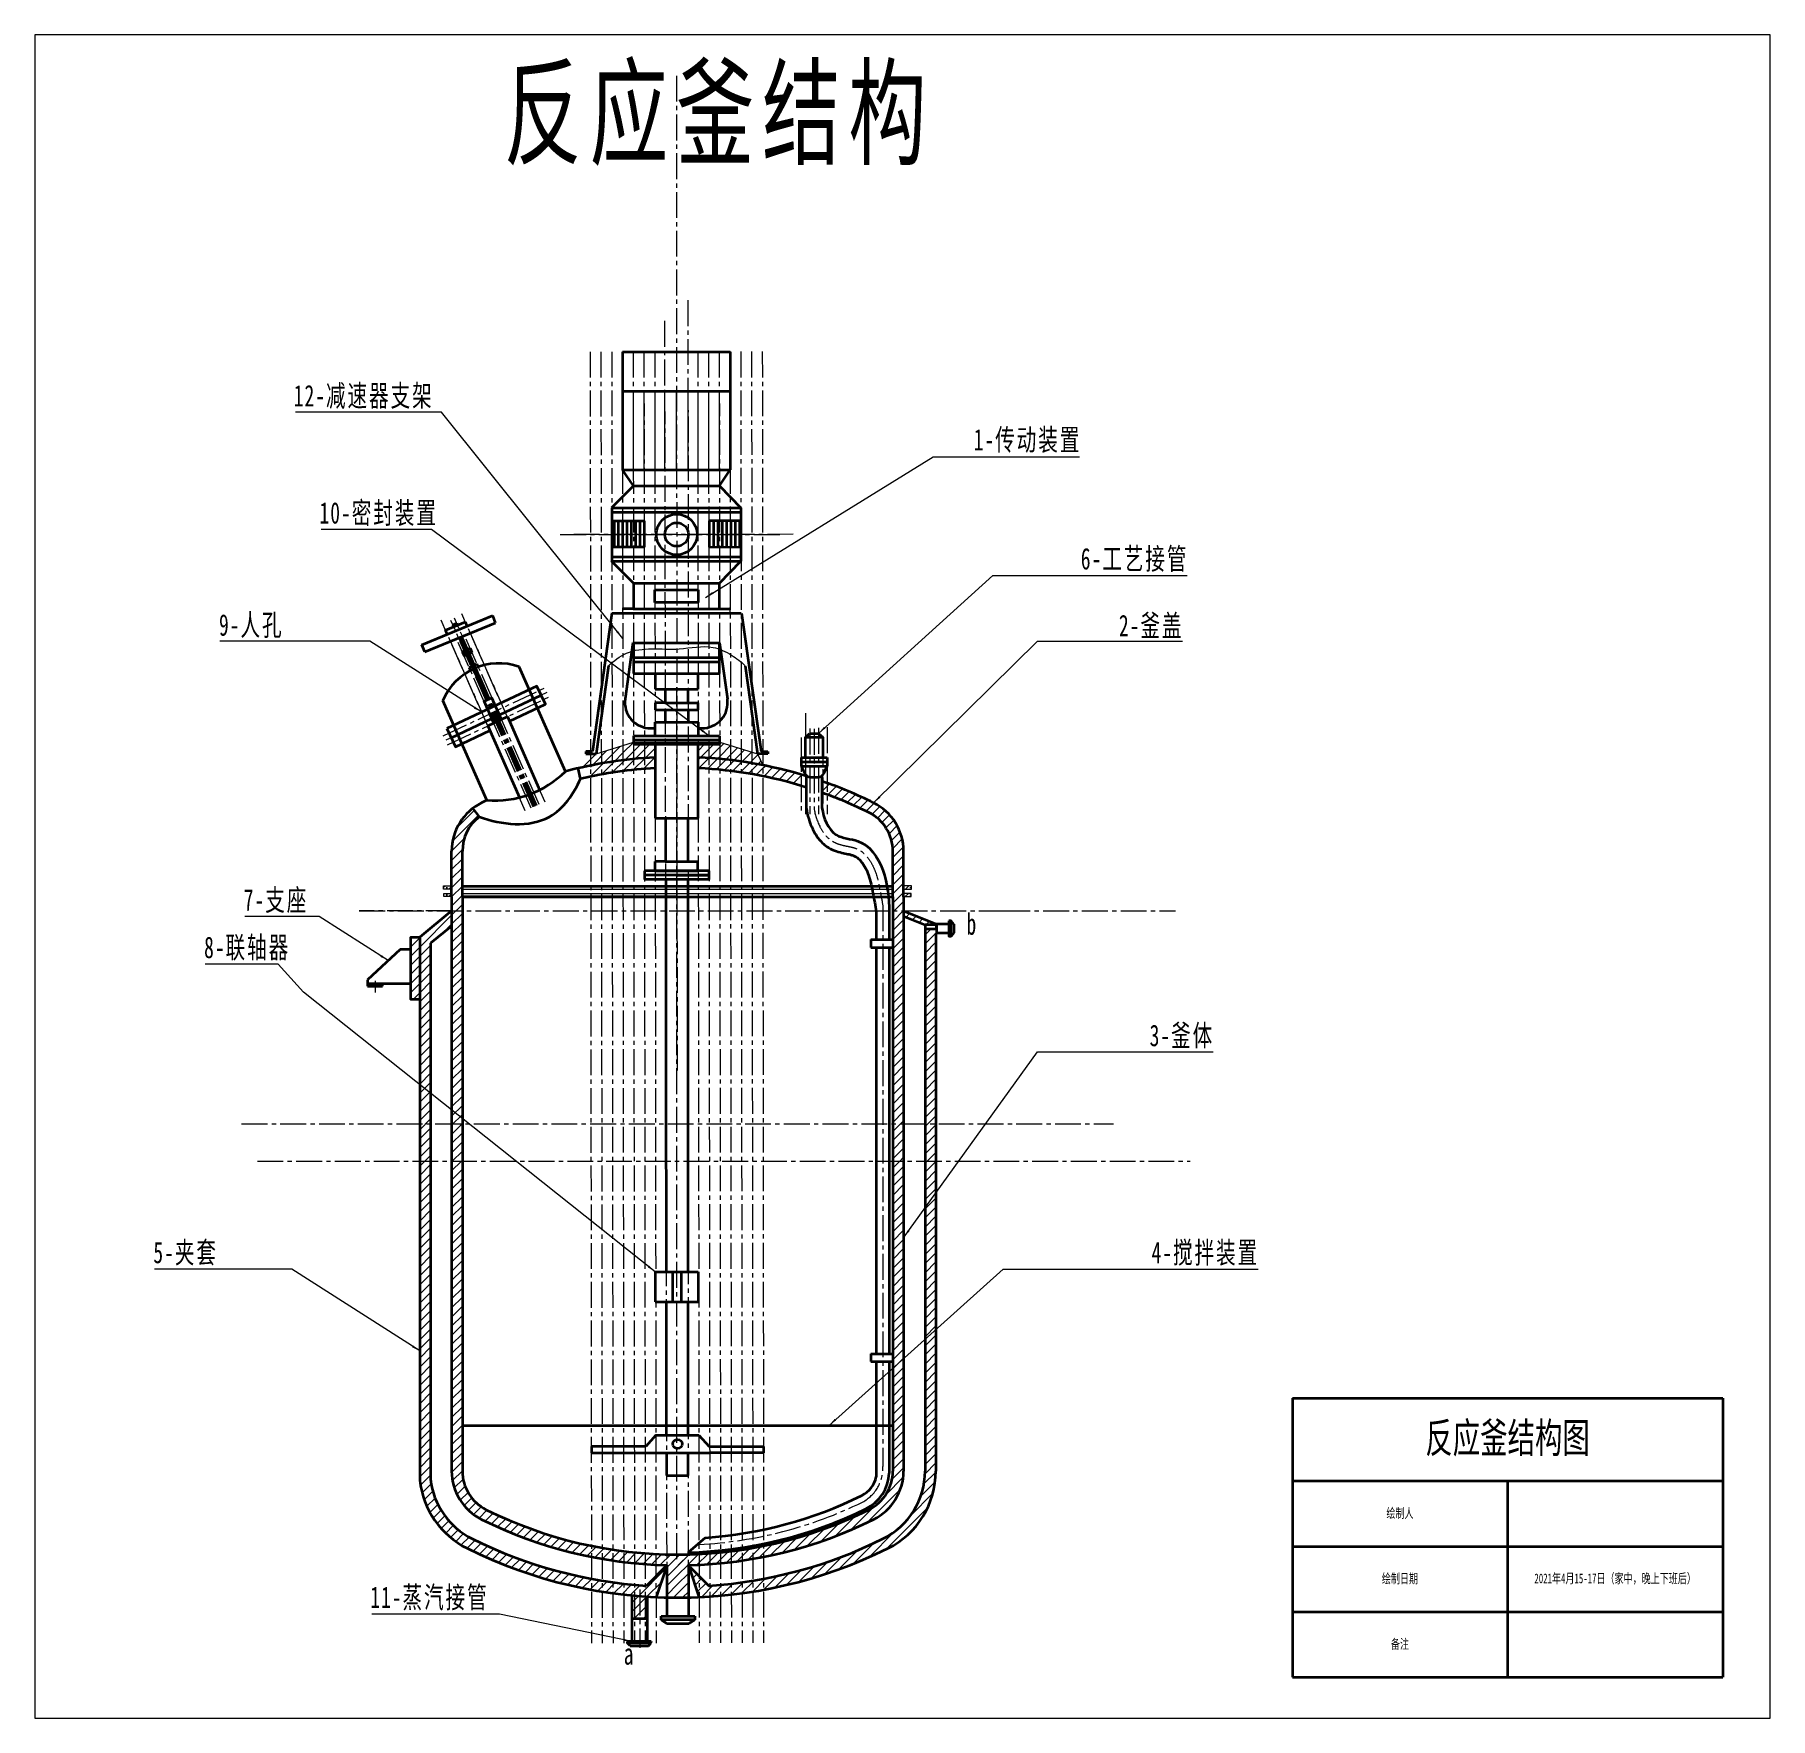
# Model space of a CAD drawing. Header units: millimetres. Extents: x 1423 to 2230, y -143 to 639.
import ezdxf

# ---------------------------------------------------------------- set-up
doc = ezdxf.new("R2010")
doc.units = ezdxf.units.MM
doc.linetypes.add('点画线', pattern=[18, 12, -2, 2, -2])
doc.layers.get('0').update_dxf_attribs({"lineweight": 35})
for name, color, linetype, lineweight in [('中心线层', 1, '点画线', 18), ('剖面线层', 4, 'Continuous', 18), ('尺寸线层', 3, 'Continuous', 18), ('粗实线层', 7, 'Continuous', 35), ('细实线层', 7, 'Continuous', 18)]:
    doc.layers.add(name, color=color, linetype=linetype, lineweight=lineweight)
doc.styles.add('标准', font='', dxfattribs={"width": 0.667})
doc.styles.get('标准').set_extended_font_data('宋体')
pattern_1 = [(45, (0, 0), (-2.121320343559642, 2.121320343559643), [])]
pattern_2 = [(45, (0, 0), (-1.683798022700466, 1.683798022700467), []), (45, (1.6838, 0), (-1.683798022700466, 1.683798022700467), [0, -2.38125])]

msp = doc.modelspace()

# ---------------------------------------------------------------- texts
at = {"layer": '尺寸线层', "attachment_point": 1, "line_spacing_factor": 1.150569886022795, "style": '标准'}
for s, insert, char_height, width in [('\\T1.1;反应釜结构', (1641.209487517285, 622.4269098482346), 40, 338.5260130193869), ('\\T1.1;b', (1856.277757644252, 230.5833012843008), 10, 6.05251587069597), ('\\T1.1;a', (1697.020497307743, -108.3947028225693), 10, 6.05251587069597)]:
    msp.add_mtext(s, dxfattribs=dict(at, insert=insert, char_height=char_height, width=width))

# ---------------------------------------------------------------- blocks, each defined once
blk = doc.blocks.new('*X2')
at = {"layer": '尺寸线层', "linetype": 'Continuous'}
blk.add_hatch(color=0, dxfattribs=at).paths.add_polyline_path([(-149.6945406262359, -65.40289326060548), (-146.5551586298113, -62.87420176488581), (-146.0293078615241, -63.7247786100279)], flags=0)
at = {"layer": '尺寸线层', "color": 0, "linetype": 'Continuous'}
blk.add_line((-149.6945406262359, -65.40289326060548), (-43.90371560952826, -5.684341886080801e-14), dxfattribs=at)
at = {"layer": '尺寸线层', "color": 0}
blk.add_line((-43.90371560952826, -5.684341886080801e-14), (24.19727777777757, -5.684341886080801e-14), dxfattribs=at)
at = {"layer": '尺寸线层', "color": 0, "insert": (-2.273736754432321e-13, 7.3194444444444), "char_height": 10, "width": 96.7891111111112, "attachment_point": 5, "line_spacing_factor": 1.150569886022795, "style": '标准'}
blk.add_mtext('\\T1.1;1-传动装置', dxfattribs=at)
blk = doc.blocks.new('*X3')
at = {"layer": '尺寸线层', "linetype": 'Continuous'}
blk.add_hatch(color=0, dxfattribs=at).paths.add_polyline_path([(-128.9689323210368, -75.06584415531842), (-126.470245023266, -71.90252915551866), (-125.7684655555543, -72.61492341342534)], flags=0)
at = {"layer": '尺寸线层', "color": 0, "linetype": 'Continuous'}
blk.add_line((-128.9689323210368, -75.06584415531842), (-52.76767708120292, 0), dxfattribs=at)
at = {"layer": '尺寸线层', "color": 0}
blk.add_line((-52.76767708120292, 0), (14.47760555555533, 0), dxfattribs=at)
at = {"layer": '尺寸线层', "color": 0, "insert": (-2.273736754432321e-13, 6.902777777777771), "char_height": 10, "width": 57.91042222222222, "attachment_point": 5, "line_spacing_factor": 1.150569886022795, "style": '标准'}
blk.add_mtext('\\T1.1;2-釜盖', dxfattribs=at)
blk = doc.blocks.new('*X4')
at = {"layer": '尺寸线层', "linetype": 'Continuous'}
blk.add_hatch(color=0, dxfattribs=at).paths.add_polyline_path([(-129.3405981173421, -86.31521786651456), (-127.4046863624824, -82.77936638810154), (-126.5938894371764, -83.36469394247975)], flags=0)
at = {"layer": '尺寸线层', "color": 0, "linetype": 'Continuous'}
blk.add_line((-129.3405981173421, -86.31521786651456), (-67.02823135502058, -2.842170943040401e-14), dxfattribs=at)
at = {"layer": '尺寸线层', "color": 0}
blk.add_line((-67.02823135502058, -2.842170943040401e-14), (14.45907777777757, -2.842170943040401e-14), dxfattribs=at)
at = {"layer": '尺寸线层', "color": 0, "insert": (-2.273736754432321e-13, 7.0972222222222), "char_height": 10, "width": 57.83631111111117, "attachment_point": 5, "line_spacing_factor": 1.150569886022795, "style": '标准'}
blk.add_mtext('\\T1.1;3-釜体', dxfattribs=at)
blk = doc.blocks.new('*X5')
at = {"layer": '尺寸线层', "linetype": 'Continuous'}
blk.add_hatch(color=0, dxfattribs=at).paths.add_polyline_path([(-174.8691087147945, -72.52429748703426), (-172.2251411588338, -69.48136542025607), (-171.557464574887, -70.22581688223958)], flags=0)
at = {"layer": '尺寸线层', "color": 0, "linetype": 'Continuous'}
blk.add_line((-174.8691087147945, -72.52429748703426), (-94.00537829248105, 0), dxfattribs=at)
at = {"layer": '尺寸线层', "color": 0}
blk.add_line((-94.00537829248105, 0), (24.56783333333328, 0), dxfattribs=at)
at = {"layer": '尺寸线层', "color": 0, "insert": (0, 7.180555555555557), "char_height": 10, "width": 98.27133333333313, "attachment_point": 5, "line_spacing_factor": 1.150569886022795, "style": '标准'}
blk.add_mtext('\\T1.1;4-搅拌装置', dxfattribs=at)
blk = doc.blocks.new('*X6')
at = {"layer": '尺寸线层', "linetype": 'Continuous'}
blk.add_hatch(color=0, dxfattribs=at).paths.add_polyline_path([(108.8064911126655, -37.93326679923133), (105.1653006756253, -36.20360434626352), (105.7031003698032, -35.3605316987757)], flags=0)
at = {"layer": '尺寸线层', "color": 0}
blk.add_line((49.3410432619105, 0), (-14.42202222222227, 0), dxfattribs=at)
at = {"layer": '尺寸线层', "color": 0, "linetype": 'Continuous'}
blk.add_line((108.8064911126655, -37.93326679923133), (49.3410432619105, 0), dxfattribs=at)
at = {"layer": '尺寸线层', "color": 0, "insert": (0, 7.263888888888886), "char_height": 10, "width": 57.68808888888907, "attachment_point": 5, "line_spacing_factor": 1.150569886022795, "style": '标准'}
blk.add_mtext('\\T1.1;5-夹套', dxfattribs=at)
blk = doc.blocks.new('*X7')
at = {"layer": '尺寸线层', "linetype": 'Continuous'}
blk.add_hatch(color=0, dxfattribs=at).paths.add_polyline_path([(-146.9365008008067, -73.36569241184418), (-144.3065704463222, -70.31062018183695), (-143.6354736006124, -71.05198987617177)], flags=0)
at = {"layer": '尺寸线层', "color": 0, "linetype": 'Continuous'}
blk.add_line((-146.9365008008067, -73.36569241184418), (-65.88843552418734, 0), dxfattribs=at)
at = {"layer": '尺寸线层', "color": 0}
blk.add_line((-65.88843552418734, 0), (24.41961111111095, 0), dxfattribs=at)
at = {"layer": '尺寸线层', "color": 0, "insert": (0, 7.208333333333314), "char_height": 10, "width": 97.67844444444427, "attachment_point": 5, "line_spacing_factor": 1.150569886022795, "style": '标准'}
blk.add_mtext('\\T1.1;6-工艺接管', dxfattribs=at)
blk = doc.blocks.new('*X8')
at = {"layer": '尺寸线层', "linetype": 'Continuous'}
blk.add_hatch(color=0, dxfattribs=at).paths.add_polyline_path([(52.17795681545681, -20.47024868104185), (48.53434864646465, -18.74568510991637), (49.0709676230183, -17.90186043973753)], flags=0)
at = {"layer": '尺寸线层', "color": 0}
blk.add_line((19.98882151373573, 0), (-14.42202222222227, 0), dxfattribs=at)
at = {"layer": '尺寸线层', "color": 0, "linetype": 'Continuous'}
blk.add_line((52.17795681545681, -20.47024868104185), (19.98882151373573, 0), dxfattribs=at)
at = {"layer": '尺寸线层', "color": 0, "insert": (0, 7.125), "char_height": 10, "width": 57.68808888888907, "attachment_point": 5, "line_spacing_factor": 1.150569886022795, "style": '标准'}
blk.add_mtext('\\T1.1;7-支座', dxfattribs=at)
blk = doc.blocks.new('*X9')
at = {"layer": '尺寸线层', "linetype": 'Continuous'}
blk.add_hatch(color=0, dxfattribs=at).paths.add_polyline_path([(189.63765720486, -142.9231241712613), (186.1952287334134, -140.8255812708722), (186.8174678618614, -140.0427540440666)], flags=0)
at = {"layer": '尺寸线层', "color": 0}
blk.add_line((14.40121978361253, 0), (-19.51345555555554, 0), dxfattribs=at)
at = {"layer": '尺寸线层', "color": 0, "linetype": 'Continuous'}
for p, q in [((26.21277591271451, -13.02299778336885), (14.40121978361253, 0)), ((189.63765720486, -142.9231241712613), (26.21277591271451, -13.02299778336885))]:
    blk.add_line(p, q, dxfattribs=at)
at = {"layer": '尺寸线层', "color": 0, "insert": (0, 7.208333333333343), "char_height": 10, "width": 78.05382222222215, "attachment_point": 5, "line_spacing_factor": 1.150569886022795, "style": '标准'}
blk.add_mtext('\\T1.1;8-联轴器', dxfattribs=at)
blk = doc.blocks.new('*X10')
at = {"layer": '尺寸线层', "linetype": 'Continuous'}
blk.add_hatch(color=0, dxfattribs=at).paths.add_polyline_path([(107.1029949828592, -32.92099114973308), (103.4552395283192, -31.20521722993084), (103.9898225071795, -30.36010123865333)], flags=0)
at = {"layer": '尺寸线层', "color": 0}
blk.add_line((55.05858434961942, 0), (-14.53318888888884, 0), dxfattribs=at)
at = {"layer": '尺寸线层', "color": 0, "linetype": 'Continuous'}
blk.add_line((107.1029949828592, -32.92099114973308), (55.05858434961942, 0), dxfattribs=at)
at = {"layer": '尺寸线层', "color": 0, "insert": (0, 7.041666666666686), "char_height": 10, "width": 58.13275555555538, "attachment_point": 5, "line_spacing_factor": 1.150569886022795, "style": '标准'}
blk.add_mtext('\\T1.1;9-人孔', dxfattribs=at)
blk = doc.blocks.new('*X11')
at = {"layer": '尺寸线层', "linetype": 'Continuous'}
blk.add_hatch(color=0, dxfattribs=at).paths.add_polyline_path([(153.439855828243, -95.7578902963383), (149.9306456021882, -93.77409504749033), (150.526940131937, -92.97132930719522)], flags=0)
at = {"layer": '尺寸线层', "color": 0}
blk.add_line((24.52511678944643, 0), (-26.80598888888926, 0), dxfattribs=at)
at = {"layer": '尺寸线层', "color": 0, "linetype": 'Continuous'}
blk.add_line((153.439855828243, -95.7578902963383), (24.52511678944643, 0), dxfattribs=at)
at = {"layer": '尺寸线层', "color": 0, "insert": (-2.273736754432321e-13, 7.152777777777771), "char_height": 10, "width": 107.2239555555557, "attachment_point": 5, "line_spacing_factor": 1.150569886022795, "style": '标准'}
blk.add_mtext('\\T1.1;10-密封装置', dxfattribs=at)
blk = doc.blocks.new('*X12')
at = {"layer": '尺寸线层', "linetype": 'Continuous'}
blk.add_hatch(color=0, dxfattribs=at).paths.add_polyline_path([(94.17745969627617, -12.71967079949856), (90.15892949584872, -12.40121353666385), (90.36096605902117, -11.42183555695354)], flags=0)
at = {"layer": '尺寸线层', "color": 0}
blk.add_line((32.51849413785339, 1.4210854715202e-14), (-26.71335000000022, 1.4210854715202e-14), dxfattribs=at)
at = {"layer": '尺寸线层', "color": 0, "linetype": 'Continuous'}
blk.add_line((94.17745969627617, -12.71967079949856), (32.51849413785339, 1.4210854715202e-14), dxfattribs=at)
at = {"layer": '尺寸线层', "color": 0, "insert": (-2.273736754432321e-13, 7.2638888888889), "char_height": 10, "width": 106.8534, "attachment_point": 5, "line_spacing_factor": 1.150569886022795, "style": '标准'}
blk.add_mtext('\\T1.1;11-蒸汽接管', dxfattribs=at)
blk = doc.blocks.new('*X13')
at = {"layer": '尺寸线层', "linetype": 'Continuous'}
blk.add_hatch(color=0, dxfattribs=at).paths.add_polyline_path([(120.3712526190707, -105.0919920684484), (117.4809379775229, -102.2819954006827), (118.2615622231745, -101.6569947710022)], flags=0)
at = {"layer": '尺寸线层', "color": 0}
blk.add_line((36.23018015937237, 5.684341886080801e-14), (-31.69361666666668, 5.684341886080801e-14), dxfattribs=at)
at = {"layer": '尺寸线层', "color": 0, "linetype": 'Continuous'}
blk.add_line((120.3712526190707, -105.0919920684484), (36.23018015937237, 5.684341886080801e-14), dxfattribs=at)
at = {"layer": '尺寸线层', "color": 0, "insert": (0, 7.152777777777828), "char_height": 10, "width": 126.7744666666667, "attachment_point": 5, "line_spacing_factor": 1.150569886022795, "style": '标准'}
blk.add_mtext('\\T1.1;12-减速器支架', dxfattribs=at)
blk = doc.blocks.new('*T14')
at = {"layer": '细实线层', "color": 0, "linetype": 'ByBlock', "lineweight": -2}
for p, q in [((0, 0), (200, 0)), ((0, 0), (0, -129.6)), ((200, 0), (200, -129.6)), ((0, -38.4), (200, -38.4)), ((100, -38.4), (100, -129.6)), ((0, -68.8), (200, -68.8)), ((0, -99.19999999999999), (200, -99.19999999999999)), ((0, -129.6), (200, -129.6))]:
    blk.add_line(p, q, dxfattribs=at)
at = {"layer": '细实线层', "color": 0, "attachment_point": 5, "style": '标准'}
for s, insert, char_height, width in [('反应釜结构图', (100, -19.2), 14, 197), ('绘制人', (50, -53.59999999999999), 4.5, 97), ('绘制日期', (50, -84), 4.5, 97), ('2021年4月15-17日（家中，晚上下班后）', (150, -84), 4.5, 97), ('备注', (50, -114.4), 4.5, 97)]:
    blk.add_mtext(s, dxfattribs=dict(at, insert=insert, char_height=char_height, width=width))

# ---------------------------------------------------------------- hatches: boundary and pattern name
at = {"layer": '剖面线层'}
h = msp.add_hatch(dxfattribs=at)
h.set_pattern_fill('无图案', color=256, scale=3, angle=45, style=0, pattern_type=0)
h.set_pattern_definition(pattern_1)
edge = h.paths.add_edge_path(flags=0)
edge.add_line((1691.596453574852, 300.9232531598745), (1691.591731478084, 305.4813944011618))
edge.add_line((1691.591731478084, 305.4813944011618), (1691.59031464855, 306.8490303151004))
edge.add_line((1691.59031464855, 306.8490303151004), (1696.588708630959, 308.4018754283325))
edge.add_line((1696.588708630959, 308.4018754283325), (1696.59574402637, 301.6107553926392))
edge.add_arc((1722.022721867443, 98.19377281965842), 205.0000000029922, 97.12497614096193, 98.53542190119391)
edge = h.paths.add_edge_path(flags=0)
edge.add_line((1686.597293714981, 300.1096935427183), (1686.592844365663, 304.4045573751467))
edge.add_line((1686.592844365663, 304.4045573751467), (1686.591920666142, 305.2961852018685))
edge.add_line((1686.591920666142, 305.2961852018685), (1691.59031464855, 306.8490303151004))
edge.add_line((1691.59031464855, 306.8490303151004), (1691.596453574852, 300.9232531598745))
edge.add_arc((1722.022721868341, 98.19377281438705), 205.0000000083385, 98.5354219012247, 99.9510623056314)
edge = h.paths.add_edge_path(flags=0)
edge.add_line((1681.598266022257, 299.1685557424057), (1681.595491162901, 301.8470694383607))
edge.add_line((1681.595491162901, 301.8470694383607), (1681.595411710636, 301.9237630486463))
edge.add_line((1681.595411710636, 301.9237630486463), (1684.244200869358, 304.5668218850701))
edge.add_line((1684.244200869358, 304.5668218850701), (1686.591920666142, 305.2961852018685))
edge.add_line((1686.591920666142, 305.2961852018685), (1686.597293714981, 300.1096935427178))
edge.add_arc((1722.022721866502, 98.19377282536541), 204.9999999972066, 99.95106230565465, 101.372829987961)
h = msp.add_hatch(dxfattribs=at)
h.set_pattern_fill('无图案', color=256, scale=3, angle=45, style=0, pattern_type=0)
h.set_pattern_definition(pattern_1)
edge = h.paths.add_edge_path(flags=0)
edge.add_line((1706.59471171549, 302.6124033404006), (1706.590311749137, 306.8595988303027))
edge.add_line((1706.590311749137, 306.8595988303027), (1706.58804546142, 309.0471989606139))
edge.add_line((1706.58804546142, 309.0471989606139), (1711.588048144503, 309.0471989606139))
edge.add_line((1711.588048144503, 309.0471989606139), (1711.594387080432, 302.9283566954469))
edge.add_arc((1722.022721867936, 98.1937728076077), 205.0000000150413, 92.91589057413572, 94.31608018844913)
edge = h.paths.add_edge_path(flags=0)
edge.add_line((1701.595163759157, 302.1734651200403), (1701.590587958719, 306.5903895737991))
edge.add_line((1701.590587958719, 306.5903895737991), (1701.588042778337, 309.0471989606139))
edge.add_line((1701.588042778337, 309.0471989606139), (1706.58804546142, 309.0471989606139))
edge.add_line((1706.58804546142, 309.0471989606139), (1706.59471171549, 302.6124033404006))
edge.add_arc((1722.022721866633, 98.1937728274695), 204.9999999951366, 94.31608018850237, 95.7188219390024)
edge = h.paths.add_edge_path(flags=0)
edge.add_line((1696.59574402637, 301.6107553926392), (1696.591003614634, 306.1865756890435))
edge.add_line((1696.591003614634, 306.1865756890435), (1696.588708630959, 308.4018754283325))
edge.add_line((1696.588708630959, 308.4018754283325), (1701.582398991924, 309.9532592730856))
edge.add_line((1701.582398991924, 309.9532592730856), (1701.588042778337, 309.0471989606139))
edge.add_line((1701.588042778337, 309.0471989606139), (1701.595163759157, 302.1734651200405))
edge.add_arc((1722.022721867957, 98.193772814389), 205.0000000082846, 95.71882193900768, 97.12497614092241)
h = msp.add_hatch(dxfattribs=at)
h.set_pattern_fill('无图案', color=256, scale=3, angle=45, style=0, pattern_type=0)
h.set_pattern_definition(pattern_1)
edge = h.paths.add_edge_path(flags=0)
edge.add_line((1731.594354467597, 302.970196879103), (1731.591719627878, 305.5135525477839))
edge.add_line((1731.591719627878, 305.5135525477839), (1731.588058876835, 309.0471989606139))
edge.add_line((1731.588058876835, 309.0471989606139), (1736.588061559917, 309.0471989606139))
edge.add_line((1736.588061559917, 309.0471989606139), (1736.594662747199, 302.6752109508426))
edge.add_arc((1722.022721866862, 98.19377281900111), 205.0000000036248, 85.92382725256796, 87.32383606084761)
edge = h.paths.add_edge_path(flags=0)
edge.add_line((1736.594662747199, 302.6752109508434), (1736.591582864629, 305.6481571760358))
edge.add_line((1736.591582864629, 305.6481571760358), (1736.588061559918, 309.0471989606139))
edge.add_line((1736.588061559918, 309.0471989606139), (1741.539199684482, 309.0471989606139))
edge.add_line((1741.539199684482, 309.0471989606139), (1741.595098376071, 302.2572974363775))
edge.add_arc((1722.022721867709, 98.19377283130197), 204.999999991296, 84.52133999755436, 85.92382725255857)
edge = h.paths.add_edge_path(flags=0)
edge.add_line((1741.595098376071, 302.2572974363771), (1741.591446101379, 305.7827618042878))
edge.add_line((1741.591446101379, 305.7827618042878), (1741.588064190558, 309.0472495827676))
edge.add_line((1741.588064190558, 309.0472495827676), (1741.587082657495, 309.9947029180829))
edge.add_line((1741.587082657495, 309.9947029180829), (1746.588669473712, 308.4655723377982))
edge.add_line((1746.588669473712, 308.4655723377982), (1746.595662148535, 301.7156895930821))
edge.add_arc((1722.022721867218, 98.19377282428738), 204.9999999983252, 83.11551537226129, 84.52133999760467)
edge = h.paths.add_edge_path(flags=0)
edge.add_line((1746.595662148535, 301.7156895930821), (1746.591727677127, 305.513552547784))
edge.add_line((1746.591727677127, 305.513552547784), (1746.588669473712, 308.4655723377982))
edge.add_line((1746.588669473712, 308.4655723377982), (1751.59025628993, 306.9364417575134))
edge.add_line((1751.59025628993, 306.9364417575134), (1751.59635510096, 301.0493870346656))
edge.add_arc((1722.022721867795, 98.19377282818101), 204.99999999439, 81.70547609524965, 83.11551537229055)
edge = h.paths.add_edge_path(flags=0)
edge.add_line((1751.59635510096, 301.0493870346657), (1751.592288145541, 304.9751340347764))
edge.add_line((1751.592288145541, 304.9751340347764), (1751.59025628993, 306.9364417575134))
edge.add_line((1751.59025628993, 306.9364417575134), (1756.591843106147, 305.4073111772286))
edge.add_line((1756.591843106147, 305.4073111772286), (1756.597178521418, 300.2571464138158))
edge.add_arc((1722.022721866496, 98.19377281914618), 205.0000000035172, 80.29032136857862, 81.70547609525454)
edge = h.paths.add_edge_path(flags=0)
edge.add_line((1756.597178521418, 300.2571464138155), (1756.594521969947, 302.8214599827461))
edge.add_line((1756.594521969947, 302.8214599827461), (1756.591843106147, 305.4073111772286))
edge.add_line((1756.591843106147, 305.4073111772286), (1759.148745706568, 304.6255916748427))
edge.add_line((1759.148745706568, 304.6255916748427), (1761.598133961914, 299.3374696105667))
edge.add_arc((1722.022721867642, 98.19377282577435), 204.9999999967902, 78.86912134556704, 80.29032136858129)
edge = h.paths.add_edge_path(flags=0)
edge.add_line((1756.602434408826, 295.1837482326156), (1756.600797054919, 296.7642517114111))
edge.add_line((1756.600797054919, 296.7642517114111), (1756.597178521418, 300.2571464138157))
edge.add_arc((1722.022721866912, 98.19377282193054), 205.0000000007026, 78.86912134557548, 80.29032136856188, ccw=False)
edge.add_line((1761.59813396191, 299.3374696105676), (1761.60341678038, 294.2380754436788))
edge.add_arc((1724.630498172918, 112.4110678990533), 185.547992128687, 78.50611364474024, 80.07779472628974)
edge = h.paths.add_edge_path(flags=0)
edge.add_line((1751.601590420954, 295.9958421482603), (1751.600236586505, 297.3026702244188))
edge.add_line((1751.600236586505, 297.3026702244188), (1751.59635510096, 301.0493870346655))
edge.add_arc((1722.022721866845, 98.19377282137876), 205.0000000012581, 80.29032136857018, 81.70547609526119, ccw=False)
edge.add_line((1756.597178521415, 300.2571464138165), (1756.602436531048, 295.1816996957065))
edge.add_arc((1723.895948620347, 110.0489044515535), 187.9996442187227, 79.98121720446565, 81.52541381041122)
edge = h.paths.add_edge_path(flags=0)
edge.add_line((1746.60088050506, 296.6785191881358), (1746.600233903422, 297.3026702244189))
edge.add_line((1746.600233903422, 297.3026702244189), (1746.595662148535, 301.7156895930821))
edge.add_arc((1722.022721867551, 98.19377282666821), 204.9999999959217, 81.70547609524112, 83.11551537227382, ccw=False)
edge.add_line((1751.596355100968, 301.049387034664), (1751.601591908861, 295.9944059031284))
edge.add_arc((1723.176725887346, 106.8342306283251), 191.2839379517667, 81.45417471111682, 82.9660462603876)
edge = h.paths.add_edge_path(flags=0)
edge.add_line((1741.600303269665, 297.2331225174016), (1741.59925509601, 298.2449026221821))
edge.add_line((1741.59925509601, 298.2449026221821), (1741.595098376071, 302.2572974363775))
edge.add_arc((1722.022721864552, 98.19377280012546), 205.0000000226316, 83.11551537233368, 84.52133999750788, ccw=False)
edge.add_line((1746.595662148524, 301.7156895930823), (1746.600881236971, 296.6778126897763))
edge.add_arc((1722.720647325741, 104.3667370223503), 193.7880682498732, 82.92152838263131, 84.1773472430901)
edge.add_arc((1722.02272186952, 98.19377284643599), 199.9999999760572, 84.15784384567645, 84.38244034504793)
edge = h.paths.add_edge_path(flags=0)
edge.add_line((1736.599857596561, 297.6607315192987), (1736.597997395933, 299.4563442764489))
edge.add_line((1736.597997395933, 299.4563442764489), (1736.594662747199, 302.6752109508427))
edge.add_arc((1722.022721867115, 98.1937728238818), 204.9999999987385, 84.521339997587, 85.92382725254163, ccw=False)
edge.add_line((1741.595098376072, 302.257297436377), (1741.600303125009, 297.2332621509652))
edge.add_arc((1722.007395033207, 97.50040826744308), 200.6915418445685, 84.39746257240272, 85.83029268557642)
edge = h.paths.add_edge_path(flags=0)
edge.add_line((1731.599542629823, 297.962172399504), (1731.59799471285, 299.4563442764489))
edge.add_line((1731.59799471285, 299.4563442764489), (1731.594354467597, 302.9701968791043))
edge.add_arc((1722.022721867814, 98.19377283597709), 204.9999999866241, 85.92382725249712, 87.32383606089218, ccw=False)
edge.add_line((1736.594662747195, 302.6752109508428), (1736.599856455158, 297.66183329146))
edge.add_arc((1721.686569723318, 91.14712641718108), 207.0524819375885, 85.86960312269528, 87.25582272646102)
h = msp.add_hatch(dxfattribs=at)
h.set_pattern_fill('无图案', color=256, scale=3, angle=45, style=0, pattern_type=0)
h.set_pattern_definition(pattern_1)
edge = h.paths.add_edge_path(flags=0)
edge.add_line((1681.595411710635, 301.9237630486462), (1682.208022618086, 302.5350486494257))
edge.add_line((1682.208022618086, 302.5350486494257), (1684.244200869358, 304.5668218850701))
edge.add_line((1684.244200869358, 304.5668218850701), (1686.591920666142, 305.2961852018685))
edge.add_line((1686.591920666142, 305.2961852018685), (1686.597293714981, 300.1096935427178))
edge.add_arc((1722.022721866502, 98.19377282536541), 204.9999999972066, 99.95106230565465, 101.372829987961)
edge.add_line((1681.598266022257, 299.1685557424055), (1681.595411710635, 301.9237630486462))
h = msp.add_hatch(dxfattribs=at)
h.set_pattern_fill('无图案', color=256, scale=3, angle=45, style=0, pattern_type=0)
h.set_pattern_definition(pattern_1)
edge = h.paths.add_edge_path(flags=0)
edge.add_line((1696.600978135223, 296.5583795949955), (1696.597836484937, 299.590948904701))
edge.add_line((1696.597836484937, 299.590948904701), (1696.59574402637, 301.6107553926395))
edge.add_arc((1722.022721866863, 98.19377282432515), 204.9999999982898, 95.71882193898273, 97.12497614096281, ccw=False)
edge.add_line((1701.595163759147, 302.1734651200405), (1701.600381212343, 297.1371666900616))
edge.add_arc((1722.077249965919, 98.3825046540548), 199.8067011764081, 95.88219334566615, 97.32541589548605)
edge = h.paths.add_edge_path(flags=0)
edge.add_line((1701.600381212343, 297.1371666900616), (1701.597420829022, 299.9947627894566))
edge.add_line((1701.597420829022, 299.9947627894566), (1701.595163759157, 302.1734651200405))
edge.add_arc((1722.022721867516, 98.19377281689563), 205.0000000057464, 94.3160801885241, 95.71882193895459, ccw=False)
edge.add_line((1706.594711715496, 302.6124033404006), (1706.599915960101, 297.5888548717844))
edge.add_arc((1722.077249964524, 98.38250466702561), 199.8067011633631, 94.4426695564065, 95.88219334564857)
edge = h.paths.add_edge_path(flags=0)
edge.add_line((1706.599915960101, 297.5888548717844), (1706.597423512105, 299.9947627894566))
edge.add_line((1706.597423512105, 299.9947627894566), (1706.59471171549, 302.6124033404005))
edge.add_arc((1722.022721867494, 98.19377281535765), 205.0000000072788, 92.915890574081, 94.31608018848738, ccw=False)
edge.add_line((1711.59438708058, 302.9283566954544), (1711.599581494593, 297.9142973548614))
edge.add_arc((1722.077249965548, 98.38250465471793), 199.806701175712, 93.00591348852568, 94.44266955642253)
edge = h.paths.add_edge_path(flags=0)
edge.add_line((1691.601707875987, 295.8513861754796), (1691.597833801854, 299.5909489047009))
edge.add_line((1691.597833801854, 299.5909489047009), (1691.596453574852, 300.9232531598748))
edge.add_arc((1722.022721867352, 98.19377282024044), 205.0000000024034, 97.12497614095747, 98.53542190119401, ccw=False)
edge.add_line((1696.595744026368, 301.6107553926389), (1696.600978135223, 296.5583795949957))
edge.add_arc((1722.077249965788, 98.38250465586299), 199.8067011745992, 97.325415895515, 98.77328972112164)
edge = h.paths.add_edge_path(flags=0)
edge.add_line((1686.602571856512, 295.0148139219596), (1686.598249457769, 299.1871350199453))
edge.add_line((1686.598249457769, 299.1871350199453), (1686.597293714981, 300.1096935427177))
edge.add_arc((1722.022721867904, 98.19377281754808), 205.0000000051485, 98.53542190123483, 99.95106230566302, ccw=False)
edge.add_line((1691.596453574853, 300.9232531598756), (1691.601707875987, 295.8513861754798))
edge.add_arc((1722.077249967854, 98.38250464411351), 199.8067011865266, 98.77328972119382, 100.2267947624218)
edge = h.paths.add_edge_path(flags=0)
edge.add_line((1681.60357178761, 294.0470114244692), (1681.59950179168, 297.9756933656782))
edge.add_line((1681.59950179168, 297.9756933656782), (1681.598266022257, 299.1685557424047))
edge.add_arc((1722.022721868897, 98.19377281268629), 205.0000000101083, 99.95106230570582, 101.37282998791852, ccw=False)
edge.add_line((1686.597293714966, 300.1096935427146), (1686.602571856512, 295.0148139219596))
edge.add_arc((1722.077249965907, 98.38250465605239), 199.8067011744315, 100.2267947624812, 101.6869447934863)
h = msp.add_hatch(dxfattribs=at)
h.set_pattern_fill('无图案', color=256, scale=3, angle=45, style=0, pattern_type=0)
h.set_pattern_definition(pattern_1)
edge = h.paths.add_edge_path(flags=0)
edge.add_line((1761.603414147382, 294.240617021055), (1761.602468085713, 295.1538305618357))
edge.add_line((1761.602468085713, 295.1538305618357), (1761.598133961915, 299.3374696105682))
edge.add_arc((1722.022721866906, 98.19377282216703), 205.0000000004732, 73.72166548784583, 78.86912134555979, ccw=False)
edge.add_line((1779.484991387116, 294.9756001888746), (1779.484991387093, 289.7645023959994))
edge.add_arc((1722.077249965216, 98.38250466088633), 199.8067011695149, 73.30263937344543, 78.5903748009096)
h = msp.add_hatch(dxfattribs=at)
h.set_pattern_fill('无图案', color=256, scale=3, angle=45, style=0, pattern_type=0)
h.set_pattern_definition(pattern_1)
edge = h.paths.add_edge_path(flags=0)
edge.add_line((1789.484991387093, 286.4724019635936), (1789.484991387093, 287.8403124268171))
edge.add_line((1789.484991387093, 287.8403124268171), (1789.484991387093, 291.775389179143))
edge.add_arc((1722.022721844, 98.19377275769358), 205.0000000688929, 70.19376298835653, 70.78679788503808, ccw=False)
edge.add_line((1791.484991387105, 291.0667701890787), (1791.484991387093, 285.7465440680206))
edge.add_arc((1663.330436161924, -64.24713535220417), 372.7186145862156, 69.88916473388107, 70.21623505341131)
h = msp.add_hatch(dxfattribs=at)
h.set_pattern_fill('无图案', color=256, scale=3, angle=45, style=0, pattern_type=0)
h.set_pattern_definition(pattern_1)
edge = h.paths.add_edge_path(flags=0)
edge.add_arc((1722.022721866919, 98.1937728223619), 200.0000000002852, 63.61219991040974, 69.11727749671525)
edge.add_arc((1722.022721859454, 98.19377280242722), 200.0000000215714, 69.11727749675286, 69.67704697049365)
edge.add_line((1791.4849913871, 285.7437477976192), (1791.484991387093, 291.0667701890835))
edge.add_arc((1722.022721866904, 98.19377282231653), 205.0000000003322, 63.61219991041742, 70.19376298826307, ccw=False)
edge.add_arc((1802.022722517206, 259.4389281918153), 24.99999934982633, 1.3073986337985843e-12, 63.61219991043629, ccw=False)
edge.add_line((1827.022721867032, 259.4389281918159), (1827.022721867032, 243.3641819818347))
edge.add_line((1827.022721867032, 243.3641819818347), (1827.022721867032, 241.7489264428124))
edge.add_line((1827.022721867032, 241.7489264428124), (1827.022721867032, 239.7747252284518))
edge.add_line((1827.022721867032, 239.7747252284518), (1827.022721867032, 238.3389425270987))
edge.add_line((1827.022721867032, 238.3389425270987), (1827.022721867032, 238.1937728226237))
edge.add_line((1827.022721867032, 238.1937728226237), (1827.022721867032, 231.7284978131886))
edge.add_line((1827.022721867032, 231.7284978131886), (1822.022721867032, 231.7284978131886))
edge.add_line((1822.022721867032, 231.7284978131886), (1822.022721867032, 238.1937728226237))
edge.add_line((1822.022721867032, 238.1937728226237), (1822.022721867032, 239.6937728226237))
edge.add_line((1822.022721867032, 239.6937728226237), (1822.022721867032, 241.6937728226237))
edge.add_line((1822.022721867032, 241.6937728226237), (1822.022721867032, 243.1937728226237))
edge.add_line((1822.022721867032, 243.1937728226237), (1822.022721867032, 259.4389281918158))
edge.add_arc((1802.022722517207, 259.4389281918156), 19.9999993498252, 4.885332149543953e-13, 63.6122020329256)
h = msp.add_hatch(dxfattribs=at)
h.set_pattern_fill('无图案', color=256, scale=3, angle=45, style=0, pattern_type=0)
h.set_pattern_definition(pattern_1)
edge = h.paths.add_edge_path(flags=0)
edge.add_arc((1642.022721216781, 259.4389281918314), 24.99999934975199, 146.9780097362196, 180.0000000000009, ccw=False)
edge.add_arc((1642.022721216503, 259.438928192169), 24.99999934933561, 127.1279907497622, 146.9780097365222, ccw=False)
edge.add_line((1626.932782608793, 279.3711563737423), (1629.950770408897, 275.3847106336779))
edge.add_arc((1642.022721216916, 259.4389281917873), 19.99999934988293, 127.1279907500043, 179.9999999999188)
edge.add_line((1622.022721867033, 259.4389281918157), (1622.022721867032, 243.1937728226237))
edge.add_line((1622.022721867032, 243.1937728226237), (1622.022721867032, 241.6937728226237))
edge.add_line((1622.022721867032, 241.6937728226237), (1622.022721867032, 239.6937728226237))
edge.add_line((1622.022721867032, 239.6937728226237), (1622.022721867032, 238.1937728226237))
edge.add_line((1622.022721867032, 238.1937728226237), (1622.018245917638, 231.7284978131886))
edge.add_line((1622.018245917638, 231.7284978131886), (1617.018245917638, 231.7284978131886))
edge.add_line((1617.018245917638, 231.7284978131886), (1617.018245917638, 238.1937728226237))
edge.add_line((1617.018245917638, 238.1937728226237), (1617.022721867032, 238.3389425270987))
edge.add_line((1617.022721867032, 238.3389425270987), (1617.022721867032, 239.7747252284519))
edge.add_line((1617.022721867032, 239.7747252284519), (1617.022721867032, 241.7489264428124))
edge.add_line((1617.022721867032, 241.7489264428124), (1617.022721867032, 243.3641819818348))
edge.add_line((1617.022721867032, 243.3641819818348), (1617.022721867032, 259.4389281918156))
h = msp.add_hatch(dxfattribs=at)
h.set_pattern_fill('SACNCR', color=256, style=0)
h.set_pattern_definition(pattern_2)
h.paths.add_polyline_path([(1613.312039018948, 241.7489264428124), (1613.312039018948, 242.4335820828095), (1613.312039018948, 243.3641819818347), (1616.961320051554, 243.3641819818347), (1617.022721867032, 241.7489264428124)], flags=0)
h = msp.add_hatch(dxfattribs=at)
h.set_pattern_fill('SACNCR', color=256, style=0)
h.set_pattern_definition(pattern_2)
h.paths.add_polyline_path([(1830.728928765722, 241.7489264428124), (1830.728928765722, 242.4335820828095), (1830.728928765722, 243.3641819818347), (1827.079647733116, 243.3641819818347), (1827.018245917638, 241.7489264428124)], flags=0)
h = msp.add_hatch(dxfattribs=at)
h.set_pattern_fill('SACNCR', color=256, style=0)
h.set_pattern_definition(pattern_2)
h.paths.add_polyline_path([(1613.431687577394, 238.3389425270987), (1613.431687577394, 239.3493081317546), (1613.431687577394, 239.7747252284518), (1616.961320051554, 239.7747252284518), (1616.961320051554, 238.3389425270987)], flags=0)
h = msp.add_hatch(dxfattribs=at)
h.set_pattern_fill('无图案', color=256, scale=3, angle=45, style=0, pattern_type=0)
h.set_pattern_definition(pattern_1)
h.paths.add_polyline_path([(1617.018245917638, 115.4463728253857), (1617.018245917638, 198.3194587979703), (1617.018245917638, 238.1937728226237), (1622.022721867032, 238.1937728226237), (1622.018245917638, 115.4463728253857)], flags=0)
h = msp.add_hatch(dxfattribs=at)
h.set_pattern_fill('无图案', color=256, scale=3, angle=45, style=0, pattern_type=0)
h.set_pattern_definition(pattern_1)
h.paths.add_polyline_path([(1822.022721867032, 115.4463728253857), (1822.022721867032, 158.6363318314432), (1822.022721867032, 238.1937728226237), (1827.022721867032, 238.1937728226237), (1827.022721867032, 115.4463728253857)], flags=0)
h = msp.add_hatch(dxfattribs=at)
h.set_pattern_fill('SACNCR', color=256, style=0)
h.set_pattern_definition(pattern_2)
h.paths.add_polyline_path([(1830.609280207276, 238.3389425270987), (1830.609280207276, 239.3493081317546), (1830.609280207276, 239.7747252284518), (1827.079647733116, 239.7747252284518), (1827.079647733116, 238.3389425270987)], flags=0)
h = msp.add_hatch(dxfattribs=at)
h.set_pattern_fill('无图案', color=256, scale=3, angle=45, style=0, pattern_type=0)
h.set_pattern_definition(pattern_1)
h.paths.add_polyline_path([(1602.228321487706, 219.4125682838157), (1608.840203362481, 224.9184430171213), (1617.018245917638, 231.7284978131886), (1617.018245917638, 224.6003503464893), (1607.228321487254, 216.7259795937504), (1607.228321487254, 115.4463728253857), (1602.228321487254, 115.4463728253857)], flags=0)
h = msp.add_hatch(dxfattribs=at)
h.set_pattern_fill('无图案', color=256, scale=3, angle=45, style=0, pattern_type=0)
h.set_pattern_definition(pattern_1)
h.paths.add_polyline_path([(1837.022721867284, 225.2230704017609), (1829.086397864837, 228.4076224919706), (1827.022721867032, 229.23569903097), (1827.022721867032, 231.7284978131886), (1842.022721867032, 225.7095548695261), (1842.300523627448, 225.7095548695261), (1842.300523627448, 225.2230704017609)], flags=0)
h = msp.add_hatch(dxfattribs=at)
h.set_pattern_fill('无图案', color=256, scale=3, angle=45, style=0, pattern_type=0)
h.set_pattern_definition(pattern_1)
h.paths.add_polyline_path([(1598.033305855341, 190.5499546209282), (1598.033305855341, 206.2986961263957), (1598.033305855341, 219.4125682838157), (1602.228321487706, 219.4125682838157), (1602.228321487254, 190.5499546209283)], flags=0)
h = msp.add_hatch(dxfattribs=at)
h.set_pattern_fill('无图案', color=256, scale=3, angle=45, style=0, pattern_type=0)
h.set_pattern_definition(pattern_1)
h.paths.add_polyline_path([(1837.022721867032, 115.4463728253858), (1837.022721867032, 220.3313447968544), (1837.022721867032, 223.3849938717513), (1842.300523627448, 223.3849938717513), (1842.300523627448, 221.2897265804958), (1842.022721867032, 221.2897265804958), (1842.022721867032, 115.4463728253858)], flags=0)
h = msp.add_hatch(dxfattribs=at)
h.set_pattern_fill('无图案', color=256, scale=3, angle=45, style=0, pattern_type=0)
h.set_pattern_definition(pattern_1)
edge = h.paths.add_edge_path(flags=0)
edge.add_arc((1722.022721867017, 132.6989728280438), 219.999999999895, 257.9223728333072, 267.4105316317003, ccw=False)
edge.add_arc((1722.022721867027, 132.6989728281324), 219.9999999999838, 243.612199910407, 257.9223728333093, ccw=False)
edge.add_arc((1642.18996472662, -28.39121460926717), 40.213232529706, 186.412478158071, 243.4968720694155, ccw=False)
edge.add_line((1602.228321487254, -32.8824438505515), (1602.228321487254, 115.4463728253857))
edge.add_line((1602.228321487254, 115.4463728253857), (1607.228321487254, 115.4463728253857))
edge.add_line((1607.228321487254, 115.4463728253857), (1607.228321487254, -32.33428258516693))
edge.add_arc((1642.107162315821, -28.48724759004329), 35.09035787503839, 186.2941170120437, 243.5314604058599)
edge.add_arc((1722.022721867034, 132.698972828195), 215.0000000000466, 243.6122002559389, 266.1401139308401)
edge.add_line((1707.549615206156, -81.81333260811996), (1716.264183070707, -73.00457245536239))
edge.add_arc((1716.441907417916, -73.18039639115726), 0.2499999999788843, -18.5168589284267, 135.3079763357948, ccw=False)
edge.add_line((1716.678964980202, -73.25979231140805), (1712.083261581001, -87.07638322712603))
h = msp.add_hatch(dxfattribs=at)
h.set_pattern_fill('无图案', color=256, scale=3, angle=45, style=0, pattern_type=0)
h.set_pattern_definition(pattern_1)
edge = h.paths.add_edge_path(flags=0)
edge.add_line((1617.022721867032, -28.54618254104417), (1617.022721867032, -16.41909040753029))
edge.add_line((1617.022721867032, -16.41909040753029), (1617.022721867032, -7.301027171852297))
edge.add_line((1617.022721867032, -7.301027171852297), (1617.018245917638, 115.4463728253857))
edge.add_line((1617.018245917638, 115.4463728253857), (1622.018245917638, 115.4463728253857))
edge.add_line((1622.018245917638, 115.4463728253857), (1622.018245917638, -7.30102717185224))
edge.add_line((1622.018245917638, -7.30102717185224), (1622.022721867032, -28.54618254104417))
edge.add_arc((1642.022721216859, -28.54618254104366), 19.99999934982611, 180.0000000000015, 243.6122020329233)
edge.add_arc((1722.022721867037, 132.6989728281657), 200.0000000000176, 243.6122001226606, 269.9993588674747)
edge.add_line((1722.020483892335, -67.30102715933054), (1722.020483892335, -72.30102715963622))
edge.add_arc((1722.022721867039, 132.6989728281761), 205.0000000000283, 243.6121999104049, 269.99937450485265, ccw=False)
edge.add_arc((1642.022721216858, -28.5461825410444), 24.99999934982545, 180.0000000000001, 243.612199910369, ccw=False)
h = msp.add_hatch(dxfattribs=at)
h.set_pattern_fill('无图案', color=256, scale=3, angle=45, style=0, pattern_type=0)
h.set_pattern_definition(pattern_1)
edge = h.paths.add_edge_path(flags=0)
edge.add_line((1822.022721867032, -7.30102717185224), (1822.022721867032, 68.67416981818104))
edge.add_line((1822.022721867032, 68.67416981818104), (1822.022721867032, 115.4463728253857))
edge.add_line((1822.022721867032, 115.4463728253857), (1827.022721867032, 115.4463728253857))
edge.add_line((1827.022721867032, 115.4463728253857), (1827.022721867032, -7.30102717185224))
edge.add_line((1827.022721867032, -7.30102717185224), (1827.022721867032, -28.54618254104423))
edge.add_arc((1802.022722517207, -28.54618254104399), 24.9999993498252, 296.38779796707445, 359.99999999999943, ccw=False)
edge.add_arc((1722.022721867042, 132.6989728281056), 204.9999999999575, 269.9993745048503, 296.38779983075153, ccw=False)
edge.add_line((1722.02048389233, -72.30102715963602), (1722.020483892335, -67.30102715933089))
edge.add_arc((1722.022721867034, 132.6989728281395), 199.9999999999917, 269.9993588674755, 296.3878000895939)
edge.add_arc((1802.022722517207, -28.54618254104398), 19.99999934982567, 296.387800089602, 359.9999999999991)
edge.add_line((1822.022721867032, -28.54618254104432), (1822.022721867032, -7.30102717185207))
h = msp.add_hatch(dxfattribs=at)
h.set_pattern_fill('无图案', color=256, scale=3, angle=45, style=0, pattern_type=0)
h.set_pattern_definition(pattern_1)
edge = h.paths.add_edge_path(flags=0)
edge.add_line((1731.952744259094, -86.96666769888381), (1729.548913616067, -79.78939417953907))
edge.add_line((1729.548913616067, -79.78939417953907), (1727.362002804453, -73.25979231141304))
edge.add_arc((1727.599060366601, -73.1803963911152), 0.2499999998630245, 44.69202363270023, 198.5168589486974, ccw=False)
edge.add_line((1727.776784713825, -73.00457245549953), (1736.491632608488, -81.81361566482698))
edge.add_arc((1722.022721867031, 132.6989728281378), 214.9999999999914, 273.8587653487672, 296.3878000895942)
edge.add_arc((1802.022722517207, -28.54618254104405), 34.99999934982559, 296.3878000895955, 359.9999999999996)
edge.add_line((1837.022721867032, -28.54618254104435), (1837.022721867032, -7.30102717185207))
edge.add_line((1837.022721867032, -7.30102717185207), (1837.022721867032, 115.4463728253857))
edge.add_line((1837.022721867032, 115.4463728253857), (1842.022721867032, 115.4463728253857))
edge.add_line((1842.022721867032, 115.4463728253857), (1842.022721867032, -7.30102717185224))
edge.add_line((1842.022721867032, -7.30102717185224), (1842.022721867032, -28.54618254104423))
edge.add_arc((1802.022722517207, -28.54618254104393), 39.99999934982566, 296.387797967075, 359.99999999999955, ccw=False)
edge.add_arc((1722.022721867038, 132.6989728281268), 219.9999999999785, 272.5883032803965, 296.3877997036812, ccw=False)
edge.add_line((1731.957713102651, -87.07658529683582), (1731.952744259094, -86.96666769888381))
h = msp.add_hatch(dxfattribs=at)
h.set_pattern_fill('无图案', color=256, scale=3, angle=45, style=0, pattern_type=0)
h.set_pattern_definition(pattern_1)
edge = h.paths.add_edge_path(flags=0)
edge.add_line((1717.020483892335, -87.24415076348532), (1717.020483892335, -81.81687639258291))
edge.add_line((1717.020483892335, -81.81687639258291), (1717.020483892335, -72.2399878778248))
edge.add_line((1717.020483892335, -72.2399878778248), (1717.020483892335, -67.23846142378135))
edge.add_arc((1722.022721866938, 132.6989728255317), 199.9999999973824, 268.56681492938, 269.9993588675027)
edge.add_line((1722.020483892334, -67.30102715932932), (1722.020483892335, -87.30102716046937))
edge.add_arc((1722.022721867083, 132.6989728310442), 220.0000000028967, 268.6971280664219, 269.9994171522376, ccw=False)
h = msp.add_hatch(dxfattribs=at)
h.set_pattern_fill('无图案', color=256, scale=3, angle=45, style=0, pattern_type=0)
h.set_pattern_definition(pattern_1)
edge = h.paths.add_edge_path(flags=0)
edge.add_line((1722.020483892335, -87.30102716047004), (1722.020483892335, -80.12768005243146))
edge.add_line((1722.020483892335, -80.12768005243146), (1722.020483892335, -67.30102715933086))
edge.add_arc((1722.022721867, 132.6989728314132), 200.0000000032654, 269.9993588674852, 271.4319024046697)
edge.add_line((1727.020483892334, -67.23857335750122), (1727.020483892335, -72.24009707980915))
edge.add_line((1727.020483892335, -72.24009707980915), (1727.020483892335, -87.24425251589143))
edge.add_arc((1722.022721867062, 132.6989728256373), 219.9999999974903, 269.9994171522454, 271.3017059369162, ccw=False)
h = msp.add_hatch(dxfattribs=at)
h.set_pattern_fill('无图案', color=256, scale=3, angle=45, style=0, pattern_type=0)
h.set_pattern_definition(pattern_1)
edge = h.paths.add_edge_path(flags=0)
edge.add_line((1704.43190954311, -96.98963696728117), (1704.43190954311, -89.00275790323023))
edge.add_line((1704.43190954311, -89.00275790323023), (1704.43190954311, -86.59663433666645))
edge.add_arc((1722.022721868875, 132.6989728531945), 220.0000000251138, 265.4138347498591, 266.3357176249874)
edge.add_line((1707.962476771635, -86.85127086986677), (1707.962476771633, -96.98963696728117))
edge.add_line((1707.962476771633, -96.98963696728117), (1704.43190954311, -96.98963696728117))
edge = h.paths.add_edge_path(flags=0)
edge.add_line((1700.901342314588, -96.98963696728119), (1700.901342314588, -89.32182072575328))
edge.add_line((1700.901342314588, -89.32182072575328), (1700.901342314588, -86.28478758755415))
edge.add_arc((1722.022721868449, 132.6989728440722), 220.0000000159868, 264.4907603773649, 265.4138347497801)
edge.add_line((1704.431909543111, -86.59663433666668), (1704.43190954311, -96.98963696728117))
edge.add_line((1704.43190954311, -96.98963696728117), (1700.901342314588, -96.98963696728117))

# ---------------------------------------------------------------- linework, layer by layer
at = {"layer": '中心线层'}
for p, q in [((1721.449354450814, 619.5594572691683), (1721.799544998999, 157.1224254060219)), ((1726.850628059084, 515.2511234608739), (1726.92306994264, 254.5928086309673)), ((1715.947653170681, 505.7110204335214), (1716.540540615697, 153.4258758071156)), ((1681.399162079534, 491.3594271218681), (1682.020505356987, -108.4102423615535)), ((1686.399159396453, 491.3646069681961), (1687.020502673906, -108.4050625152254)), ((1691.399156713371, 491.3697868145242), (1692.020499990824, -108.3998826688974)), ((1696.39915403029, 491.3749666608522), (1697.020497307743, -108.3947028225693)), ((1701.399151347208, 491.3801465071803), (1702.020494624661, -108.3895229762413)), ((1706.399148664127, 491.3853263535083), (1707.02049194158, -108.3843431299132)), ((1711.399145981045, 491.3905061998364), (1712.020489258498, -108.3791632835852)), ((1731.399135248719, 491.4112255851486), (1732.020478526172, -108.3584438982729)), ((1736.399132565638, 491.4164054314767), (1737.020475843091, -108.3532640519449)), ((1741.399129882556, 491.4215852778047), (1742.020473160009, -108.3480842056169)), ((1746.399127199475, 491.4267651241328), (1747.020470476928, -108.3429043592889)), ((1751.399124516393, 491.4319449704608), (1752.020467793846, -108.3377245129607)), ((1756.399121833312, 491.4371248167889), (1757.020465110765, -108.3325446666327)), ((1761.39911915023, 491.4423046631169), (1762.020462427683, -108.3273648203047)), ((1667.494294010559, 406.493547134506), (1769.861113796119, 406.493547134506)), ((1775.738689484696, 406.57847523039), (1673.37199573115, 406.4178421796686)), ((1651.276311204383, 278.1978364312529), (1612.143422236526, 366.6862119171966)), ((1654.93551250998, 279.8134619463746), (1616.700038170683, 366.4701797977798)), ((1656.765113162779, 280.6212747039354), (1618.335235136113, 367.6666653822411)), ((1660.424314468377, 282.2369002190571), (1621.745219051827, 369.6475137387382)), ((1648.275826101935, 284.994965321549), (1616.623387551641, 356.6826228415808)), ((1654.020712183581, 279.4095555675942), (1619.367774125636, 357.8943746036931)), ((1655.39291267318, 280.0154151357648), (1620.739974615235, 358.5002341718637)), ((1655.85031283638, 280.217368325155), (1621.197374778435, 358.7021873612539)), ((1656.30771299958, 280.4193215145452), (1621.654774941635, 358.9041405506442)), ((1657.679913489179, 281.0251810827158), (1623.026975431234, 359.5100001188148)), ((1657.423800555523, 289.0340943608953), (1625.77136200523, 360.7217518809271)), ((1613.080562398955, 312.9324082261401), (1660.313089638098, 335.2429468197655)), ((1661.304796912078, 333.1434528682884), (1614.072269672935, 310.8329142746629)), ((1615.063976946915, 308.7334203231861), (1662.296504186058, 331.0439589168112)), ((1721.747829293701, -69.39545519118315), (1721.747829293701, 335.5417877919959)), ((1640.203130177498, 320.6080347286833), (1638.326835380988, 324.8576212230864)), ((1781.476006426969, 323.4399550890718), (1781.484991387093, 276.5913714534811)), ((1783.496737636281, 316.3563172862528), (1783.484991387093, 276.5913714534811)), ((1785.464291708505, 316.1613344502666), (1785.481395854098, 279.26941916606)), ((1787.458434349274, 316.639928684051), (1787.484991387093, 276.5913714534811)), ((1791.473308199355, 316.958991506574), (1791.484991387093, 276.5913714534811)), ((1779.455275217656, 312.2284009881202), (1779.484991387093, 276.5913714534811)), ((1789.532342695673, 311.5636867745307), (1789.484991387093, 276.5913714534811)), ((1726.924280926406, 250.2354814574207), (1727.020483892335, -95.91928081478137)), ((1817.345707254207, 234.3203933157352), (1817.349424824765, -26.3636027903452)), ((1617.018245917638, 231.7284978131886), (1574.082883786797, 231.7284978131886)), ((1574.082883786797, 231.7284978131886), (1873.914693218002, 231.7284978131886)), ((1873.914693218002, 231.7284978131886), (1953.415551779306, 231.7284978131886)), ((1716.565383490046, 159.2954390855832), (1717.020483892335, -95.91928081478137)), ((1519.422721867046, 132.6989728281355), (1924.622721867022, 132.6989728281355)), ((1526.81746404659, 115.4463728253857), (1960.210715860798, 115.4463728253857)), ((1704.43190954311, -83.56802922871013), (1704.43190954311, -110.6944863470082))]:
    msp.add_line(p, q, dxfattribs=at)
for centre, radius, start, end in [((1799.734884440261, -27.308144070857), 17.63984668833383, 297.7806715908199, 3.069421423366968), ((1721.747829293703, 133.0731663003886), 195.9686214915715, 272.9909443196153, 296.1028370321646)]:
    msp.add_arc(centre, radius, start, end, dxfattribs=at)
msp.add_open_spline([(1785.481395854098, 279.26941916606), (1785.883949666809, 276.3996617289765), (1787.242883756844, 272.1140707625293), (1790.289893654448, 266.9599899506138), (1793.448524271503, 264.0766405148555), (1796.853960747485, 262.6145329100275), (1799.631104479943, 261.9444026300024), (1802.213810173984, 261.4296888306606), (1804.974542293201, 260.8037880904263), (1807.804582276441, 259.2230145421117), (1810.418758479665, 256.5603914478748), (1812.537773311861, 253.2762119396287), (1814.820581397955, 247.8682239588065), (1816.08077033701, 241.4424496488658), (1817.035378914269, 236.3894262530081), (1817.345707254207, 234.3203933157352)], degree=3, knots=[0, 0, 0, 0, 8.706649463120785, 13.23710378708899, 17.89540776930874, 21.25317921695675, 24.26477213830846, 26.46722137821937, 29.17298689441981, 32.73634955636305, 36.01569359102317, 40.29983479393886, 44.40061537785309, 53.58148040413336, 59.86745779881825, 59.86745779881825, 59.86745779881825, 59.86745779881825], dxfattribs=at)
at = {"layer": '尺寸线层'}
for p, q in [((1423.29763420085, 638.6110131982067), (1423.29763420085, -143.3367170794039)), ((2229.777057977366, 638.6110131982067), (1423.29763420085, 638.6110131982067)), ((2229.777057977366, -143.3367170794039), (2229.777057977366, 638.6110131982067)), ((1423.29763420085, -143.3367170794039), (2229.777057977366, -143.3367170794039))]:
    msp.add_line(p, q, dxfattribs=at)
at = {"layer": '粗实线层'}
for p, q in [((1696.39915403029, 491.3749666608522), (1746.399127199475, 491.3749666608522)), ((1696.39915403029, 491.3749666608522), (1696.39915403029, 436.5181948197661)), ((1746.427595280677, 491.3749666608522), (1746.427595280677, 436.5181948197661)), ((1696.39915403029, 473.0371782679932), (1746.427595280677, 473.0371782679932)), ((1696.39915403029, 436.5181948197661), (1746.455957098617, 436.5181948197661)), ((1701.463743375763, 429.0308123732548), (1696.455983990424, 436.5181948197661)), ((1741.463721903188, 429.0308123732548), (1746.427595280677, 436.5181948197661)), ((1701.463743375763, 429.0308123732548), (1691.245831132062, 418.9213400773248)), ((1701.456360760777, 429.0308123732548), (1741.463721903188, 429.0308123732548)), ((1741.463764773437, 429.0308770376658), (1751.474178675725, 418.9213400773248)), ((1691.245831132062, 418.9213400773248), (1751.474178675725, 418.9213400773248)), ((1691.245831132062, 416.9213400773248), (1751.474178675725, 416.9213400773248)), ((1691.480585249982, 412.7688387917761), (1706.480577200738, 412.7688387917761)), ((1691.487085677322, 418.9213400773248), (1691.487085677322, 394.0657541916872)), ((1692.480577200738, 412.7688387917761), (1692.480577200738, 400.6544222491064)), ((1694.480577200738, 412.7688387917761), (1694.480577200738, 400.6544222491064)), ((1696.480577200738, 412.7688387917761), (1696.480577200738, 400.6544222491064)), ((1698.480577200738, 412.7688387917761), (1698.480577200738, 400.6544222491064)), ((1700.480577200738, 412.7688387917761), (1700.480577200738, 400.6544222491064)), ((1702.480577200738, 412.7688387917761), (1702.480577200738, 400.6544222491064)), ((1704.480577200738, 412.7688387917761), (1704.480577200738, 400.6544222491064)), ((1706.480577200738, 412.7688387917761), (1706.480577200738, 400.6544222491064)), ((1751.487118026283, 412.8161200990522), (1736.74260716502, 412.7925822527765)), ((1736.74260716502, 412.7925822527765), (1736.761616993508, 400.678180625138)), ((1738.742604702659, 412.7957206339641), (1738.761614531147, 400.6813190063256)), ((1740.742602240299, 412.7988590151516), (1740.761612068787, 400.6844573875131)), ((1742.742599777938, 412.8019973963391), (1742.761609606426, 400.6875957687006)), ((1744.742597315578, 412.8051357775267), (1744.761607144065, 400.6907341498882)), ((1746.742594853217, 412.8082741587142), (1746.761604681705, 400.6938725310757)), ((1748.742592390856, 412.8114125399018), (1748.761602219344, 400.6970109122632)), ((1750.742589928496, 412.8145509210893), (1750.761599756984, 400.7001492934507)), ((1751.487118026283, 418.9213400773248), (1751.487118026283, 394.0657541916872)), ((1691.487085677322, 396.0657541916872), (1751.487118026283, 396.0657541916872)), ((1706.480577200738, 400.6544222491064), (1691.493151178418, 400.6544222491064)), ((1736.761616993508, 400.678180625138), (1751.487118026283, 400.701698753077)), ((1701.463743375763, 383.9562818957572), (1691.245831132062, 394.0657541916872)), ((1691.487085677322, 394.0657541916872), (1751.487118026283, 394.0657541916872)), ((1741.463764773437, 383.9562172313462), (1751.474178675724, 394.0657541916872)), ((1701.456360760777, 383.9562818957572), (1741.463721903188, 383.9562818957572)), ((1701.510439229058, 383.9562818957571), (1701.510439229058, 371.8834017122695)), ((1711.403422371204, 380.7112219151226), (1731.513795528639, 380.7112219151226)), ((1711.519777547878, 374.9680911097087), (1711.519777547878, 380.7112219151226)), ((1731.513795528639, 380.7112219151226), (1731.513795528639, 374.9680911097087)), ((1741.522924890512, 371.8834017122695), (1741.522924890512, 383.9562818957572)), ((1701.522946368587, 371.8834017122696), (1696.522949051668, 371.8834017122696)), ((1701.510439229058, 371.8834017122695), (1741.522924890512, 371.8834017122695)), ((1731.513795528639, 374.9680911097087), (1711.519777547878, 374.9680911097087)), ((1741.522924890512, 371.8834017122695), (1746.522965150123, 371.8834017122695)), ((1603.186677019379, 355.2815630285043), (1636.119942731674, 368.8541963772363)), ((1604.556021073188, 351.9589232417413), (1637.489286785484, 365.5315565904734)), ((1614.195901941532, 362.0450877987346), (1623.426031318974, 365.8490580121901)), ((1617.567376586577, 364.5044476684799), (1619.411686971749, 365.2284538814324)), ((1617.567376586577, 364.5044476684799), (1617.944287891261, 363.5898926349649)), ((1619.411686971749, 365.2284538814324), (1619.77588736492, 364.3447411918884)), ((1624.259238277222, 363.9660995141955), (1623.426031318974, 365.8490580121901)), ((1637.489286785484, 365.5315565904734), (1636.119942731674, 368.8541963772363)), ((1691.525023658746, 369.8834017122695), (1682.552358729146, 305.6436589110851)), ((1691.525023658746, 369.8834017122695), (1751.525034404461, 369.8834017122695)), ((1751.765437718503, 369.9306660869186), (1760.838896001284, 305.7050821978498)), ((1604.556021073188, 351.9589232417413), (1603.186677019379, 355.2815630285043)), ((1615.028692860808, 360.1619578405371), (1614.195901941532, 362.0450877987346)), ((1623.339435107452, 352.6127626396668), (1620.739974615235, 358.5002341718637)), ((1621.654774941635, 358.9041405506442), (1624.254042231203, 353.0171065996668)), ((1701.25361715554, 356.1734005820593), (1697.663979750703, 330.1244169428837)), ((1701.25361715554, 356.1734005820593), (1741.539199684482, 356.1734005820593)), ((1701.543794708679, 356.1734005820593), (1701.543794708679, 347.3444601271786)), ((1741.539241246434, 356.1734005820593), (1745.176064604643, 330.1469506345412)), ((1741.548346497053, 347.3444601271786), (1741.548346497053, 356.1734005820593)), ((1621.984227047109, 352.0136308600061), (1625.610163737154, 353.6166422097859)), ((1621.984227047109, 352.0136308600061), (1622.843564139418, 350.0698505539287)), ((1622.843564139418, 350.0698505539287), (1626.469500829463, 351.6728619037086)), ((1623.222289364644, 351.688177187964), (1625.04086339469, 352.5007757242353)), ((1623.757972701858, 350.4741067308087), (1623.252791914041, 351.6478734695644)), ((1633.47190737772, 329.6639075904799), (1624.197842421172, 350.6685712823884)), ((1625.571626573171, 351.2759154739865), (1625.047520290732, 352.4854133786873)), ((1625.112449544923, 351.0729152423885), (1634.386514501471, 330.06825155048)), ((1625.610163737154, 353.6166422097859), (1626.469500829463, 351.6728619037086)), ((1701.539221455654, 349.3444601271786), (1741.548346497053, 349.3444601271786)), ((1701.539221455654, 347.3444601271786), (1741.548346497053, 347.3444601271786)), ((1701.548367971521, 347.3444601271787), (1701.548367971521, 341.8854946480743)), ((1741.554001824293, 341.8854946480743), (1741.554001824293, 347.3444601271786)), ((1625.191002147965, 344.7600555833778), (1626.542740567749, 345.3576534495503)), ((1625.191002147965, 344.7600555833778), (1625.796495015119, 343.3340797507449)), ((1627.4573476915, 345.7619974095504), (1628.81693883801, 346.3630669331577)), ((1628.81693883801, 346.3630669331577), (1629.453647794425, 344.9543449363911)), ((1669.927330027063, 296.4737444398045), (1648.414756043966, 345.0856551779996)), ((1689.882961455566, 345.4875828616356), (1684.244200869358, 304.5668218850701)), ((1701.548367971521, 341.8854946480743), (1741.554001824293, 341.8854946480743)), ((1711.55402866118, 341.8854946480743), (1711.55402866118, 334.6266688326828)), ((1731.561537845268, 334.6266688326828), (1731.561537845268, 341.8854946480743)), ((1753.445779589477, 345.5374539805003), (1759.148745706568, 304.6255916748427)), ((1632.127674242245, 329.0696277789124), (1635.75361093229, 330.6726391286923)), ((1640.203130177498, 320.6080347286833), (1635.757013848445, 330.6649418915273)), ((1639.264982779243, 322.7328279758849), (1658.592190461561, 331.8621386037103)), ((1711.55402866118, 334.6266688326828), (1731.561537845268, 334.6266688326828)), ((1716.252731801213, 334.6266688326828), (1716.252731801213, 328.3002513048441)), ((1726.902584425437, 328.3002513048441), (1726.902584425437, 334.6266688326828)), ((1633.351361183234, 283.045063262953), (1612.954537704072, 329.3643331338393)), ((1636.585144852421, 318.899059877145), (1632.127674242245, 329.0696277789124)), ((1716.252731801213, 328.3002513048441), (1711.568107590997, 328.3002513048441)), ((1711.568107590997, 328.3002513048441), (1711.568107590997, 325.0697402267988)), ((1711.568107590997, 325.0697402267988), (1731.571438539374, 325.0697402267988)), ((1716.252731801213, 328.3002513048441), (1731.571438539374, 328.3002513048441)), ((1716.269773772989, 325.0697402267987), (1716.269773772989, 319.3803610028538)), ((1726.903483068247, 325.0697402267987), (1726.903483068247, 319.3803610028538)), ((1731.571438539374, 325.0697402267988), (1731.571438539374, 328.3002513048441)), ((1616.784876123453, 312.1142285392411), (1635.646997454166, 321.0238531243465)), ((1633.858622623379, 317.5496265363283), (1642.916893035334, 321.8898952284859)), ((1633.858622623379, 317.5496265363283), (1648.555761381416, 284.346270665787)), ((1642.916893035334, 321.8898952284859), (1657.423800555523, 289.0340943608953)), ((1709.55163864867, 316.4862576340486), (1711.583904265217, 316.4862576340375)), ((1711.583904265217, 313.0471989606139), (1711.583904265217, 319.3803610028538)), ((1711.583904265217, 319.3803610028538), (1731.577332575181, 319.3803610028538)), ((1731.577332575181, 319.3803610028538), (1731.577332575181, 313.0471989606139)), ((1731.577332575181, 316.4862576339277), (1733.291532692965, 316.4862576339183)), ((1701.583898544582, 313.0471989606139), (1741.539199684482, 313.0471989606139)), ((1701.583898899051, 313.0471989606139), (1701.583898899051, 309.0471989606139)), ((1701.583898899051, 311.0471989606139), (1741.539199684482, 311.0471989606139)), ((1701.583898899051, 309.0471989606139), (1741.539199684482, 309.0471989606139)), ((1711.588048144503, 309.0471989606139), (1711.588048144503, 274.7587838089325)), ((1731.623559137379, 274.7587838089325), (1731.623559137379, 309.0471989606139)), ((1741.539199684482, 313.0471989606139), (1741.539199684482, 309.0471989606139)), ((1781.476006426969, 312.3081666937509), (1783.328179241873, 314.107367530275)), ((1781.47837108053, 302.9082532951701), (1781.476006426969, 312.3081666937509)), ((1781.476006426969, 312.3081666937509), (1789.52698751327, 312.3081666937509)), ((1783.328179241873, 314.107367530275), (1787.460111926732, 314.107367530275)), ((1787.460111926732, 314.107367530275), (1789.52698751327, 312.3081666937509)), ((1789.52698751327, 312.3081666937509), (1789.52698751327, 302.9082532951701)), ((1682.552358729146, 305.6436589110851), (1679.411584069936, 305.6436589110851)), ((1679.411584069936, 305.6436589110851), (1679.411584069936, 304.5668218850701)), ((1679.411584069936, 304.5668218850701), (1684.244200869358, 304.5668218850701)), ((1763.981356556168, 304.6331749716676), (1759.148745706568, 304.6255916748427)), ((1760.838896001284, 305.7050821978498), (1763.979666793635, 305.7100106719021)), ((1763.979666793635, 305.7100106719021), (1763.981356556168, 304.6331749716676)), ((1779.482245735992, 300.9082532951701), (1791.484991387093, 300.9082532951701)), ((1779.482245735992, 298.9082532951701), (1781.132698192853, 295.4990077838114)), ((1779.484991387093, 302.9082532951701), (1791.484991387093, 302.9082532951701)), ((1779.484991387093, 302.9082532951701), (1779.484991387093, 298.9082532951701)), ((1779.484991387093, 298.9025817602821), (1791.484991387093, 298.9082532951701)), ((1790.033831663293, 295.5225492986422), (1791.484991387093, 298.9082532951701)), ((1791.484991387093, 302.9082532951701), (1791.484991387093, 298.9082532951701)), ((1676.932968045553, 293.0224585301286), (1675.800698826909, 297.9148898485353)), ((1781.849445729978, 294.582631106618), (1781.850666424292, 279.5913714534811)), ((1783.832558285073, 293.8069663010842), (1787.322692979802, 293.8069663010842)), ((1789.113092484585, 294.3997958436582), (1789.119316349893, 279.591371453481)), ((1657.423800555523, 289.0340943608953), (1658.004219628377, 287.8809336489721)), ((1629.950770408897, 275.3847106336779), (1626.932782608797, 279.3711563737376)), ((1711.588048144503, 274.7587838089325), (1731.623559137379, 274.7587838089325)), ((1716.377469420574, 274.7587838089325), (1716.377469420574, 254.5928086309673)), ((1726.959836102165, 254.5928086309672), (1726.959836102165, 274.7587838089325)), ((1617.022721867032, 238.1937728226237), (1617.022721867032, 259.4389281918156)), ((1622.022721867032, 238.1937728226237), (1622.022721867032, 259.4389281918156)), ((1822.022721867032, 238.1937728226237), (1822.022721867032, 259.4389281918158)), ((1827.022721867032, 238.1937728226237), (1827.022721867032, 259.4389281918158)), ((1736.588443883445, 250.2354814574207), (1706.588475982219, 250.2354814574207)), ((1706.588475982219, 250.2354814574207), (1706.588475982219, 246.2354814574208)), ((1716.224883940632, 254.5928086309673), (1711.498287648409, 254.5928086309673)), ((1711.498287648409, 254.5928086309673), (1711.498287648409, 250.1957241080723)), ((1711.498287648409, 250.1957241080723), (1731.502827085327, 250.1957241080723)), ((1716.224883940632, 254.5928086309673), (1726.78535953709, 254.5928086309673)), ((1716.631702346981, 250.2354814574207), (1716.631702346981, 250.1957241080723)), ((1726.78535953709, 254.5928086309673), (1731.498288249927, 254.5928086309673)), ((1726.959836102165, 250.1957241080723), (1726.959836102165, 250.2354814574206)), ((1731.502827085327, 250.1957241080723), (1731.502827085327, 254.5928086309673)), ((1736.586387944104, 250.2354814574207), (1736.586387944104, 246.2354814574207)), ((1622.018245917638, 243.1937728226237), (1822.022721867032, 243.1937728226237)), ((1736.588443883445, 248.2354814574207), (1706.588475982219, 248.2354814574207)), ((1736.588443883445, 246.2354814574207), (1706.588475982219, 246.2354814574207)), ((1716.54645916459, 246.2354814574207), (1716.565383490046, 159.2954390855832)), ((1721.679942968982, 248.2354814574207), (1736.588443883445, 248.2354814574207)), ((1726.959836102165, 159.2954390855831), (1726.959836102165, 246.2354814574207)), ((1617.018245917638, 238.1937728226237), (1617.018245917638, -7.30102717185224)), ((1722.022721867032, 238.1937728226237), (1622.018245917638, 238.1937728226237)), ((1622.018245917638, 238.1937728226237), (1822.022721867032, 238.1937728226237)), ((1622.018245917638, 238.1937728226237), (1622.018245917638, -7.30102717185224)), ((1822.022721867032, 238.1937728226237), (1822.022721867032, -7.30102717185224)), ((1827.022721867032, 238.1937728226237), (1827.022721867032, -7.30102717185224)), ((1617.018245917638, 231.7284978131886), (1602.228321487706, 219.4125682838157)), ((1814.332111949222, 231.4317523343212), (1814.332172776695, 218.3439127254914)), ((1820.359390266552, 231.2090342185461), (1820.359697408852, 218.3439127254914)), ((1827.022721867032, 231.7284978131886), (1842.022721867032, 225.7095548695261)), ((1827.022721867032, 229.23569903097), (1837.022721867284, 225.2230704017609)), ((1850.34892628074, 225.5392175479274), (1849.207094976062, 227.0055278650167)), ((1602.228321487254, 219.4125682838157), (1602.228321487254, -32.88244385055255)), ((1617.018245917638, 224.6003503464893), (1607.228321487254, 216.7259795937504)), ((1811.883398486191, 218.3439127254914), (1822.022721867032, 218.3439127254914)), ((1811.883398486191, 218.3439127254914), (1811.883398486191, 214.6647195532733)), ((1837.022721867032, 225.2230704017609), (1837.022721867032, -7.30102717185224)), ((1842.022721867032, 225.7095548695261), (1848.018108872529, 225.7095548695261)), ((1842.300523627448, 221.3135218189154), (1842.022721867032, 221.3135218189154)), ((1842.022721867032, 221.3135218189154), (1842.022721867032, 221.2897265804958)), ((1842.022721867032, 221.2897265804958), (1842.022721867032, -7.30102717185224)), ((1842.300523627448, 225.2230704017609), (1842.300523627448, 225.7095548695261)), ((1842.300523627448, 225.7095548695261), (1842.300523627448, 221.2897265804958)), ((1842.300523627448, 225.0207804785057), (1842.300523627448, 221.3135218189154)), ((1848.018108872529, 221.3135218189154), (1842.300523627448, 221.3135218189154)), ((1848.018108872529, 225.7095548695261), (1848.018108872529, 221.3135218189154)), ((1850.34892628074, 221.5309908399806), (1849.207094976062, 219.9063800638772)), ((1850.34892628074, 225.5392175479274), (1850.34892628074, 221.5309908399806)), ((1593.137062502679, 213.7692529943738), (1577.994041824345, 199.6357670279287)), ((1597.982829119746, 213.7692529943738), (1593.137062502679, 213.7692529943738)), ((1607.228321487254, 216.7259795937504), (1607.228321487254, -32.33428258516694)), ((1811.883398486191, 214.6647195532733), (1822.022721867032, 214.6647195532733)), ((1814.332189876234, 214.6647195532733), (1814.333066814101, 25.97987763810912)), ((1820.359785246021, 214.6647195532733), (1820.364289913652, 25.97987763810917)), ((1577.994041824345, 199.6357670279287), (1577.994041824345, 197.979797743324)), ((1577.994041824345, 197.979797743324), (1598.033305855341, 197.979797743324)), ((1577.994041824345, 197.979797743324), (1577.994041824345, 196.6782042238391)), ((1577.994041824345, 196.6782042238391), (1584.908315984825, 196.6782042238391)), ((1584.908315984825, 196.6782042238391), (1584.908315984825, 197.979797743324)), ((1716.615986504871, 159.2954390855831), (1716.69219558055, 64.00026107567672)), ((1726.959836102165, 64.0002610756767), (1726.959836102165, 159.2954390855831)), ((1711.645084587612, 64.0002610756767), (1711.645084587612, 50.06868205160664)), ((1711.645084587612, 64.0002610756767), (1731.589599028141, 64.0002610756767)), ((1719.617341807877, 64.0002610756767), (1719.617341807877, 50.06868205160659)), ((1723.617341807877, 64.0002610756767), (1723.617341807877, 50.06868205160659)), ((1731.589599028141, 64.0002610756767), (1731.589599028141, 50.06868205160664)), ((1711.645084587612, 50.06868205160664), (1731.589599028141, 50.06868205160664)), ((1716.703336886778, 50.06868205160664), (1716.752882219152, -11.88497932141465)), ((1726.959836102165, -11.88503595897616), (1726.959836102165, 50.06868205160664)), ((1811.800205347896, 25.97987763810917), (1822.022721867032, 25.97987763810917)), ((1811.800205347896, 25.97987763810917), (1811.800205347896, 22.30068446589107)), ((1811.800205347896, 22.30068446589107), (1822.022721867032, 22.30068446589107)), ((1814.33308391364, 22.30068446589104), (1814.333332709788, -31.23111462620674)), ((1820.364377750822, 22.30068446589109), (1820.36561413186, -29.48701219640774)), ((1617.022721867032, -7.301027171852297), (1617.022721867032, -28.54618254104417)), ((1622.018245917638, -7.301027171852237), (1822.022721867032, -7.301027171852237)), ((1622.018245917638, -7.30102717185229), (1822.022721867032, -7.30102717185212)), ((1622.022721867032, -7.301027171852297), (1622.022721867032, -28.54618254104417)), ((1822.022721867032, -7.30102717185207), (1822.022721867032, -28.54618254104423)), ((1827.022721867032, -7.30102717185207), (1827.022721867032, -28.54618254104423)), ((1837.022721867032, -7.30102717185207), (1837.022721867032, -28.54618254104423)), ((1842.022721867032, -7.30102717185207), (1842.022721867032, -28.54618254104423)), ((1711.920524283152, -11.88506348537346), (1707.249710566627, -17.05675625297801)), ((1711.920524168182, -11.88495250705063), (1731.920513435855, -11.88506348537346)), ((1731.920513435855, -11.88506348537346), (1736.647953026777, -17.03369051600816)), ((1707.249710566627, -17.05675625297801), (1681.97183690795, -17.09642210338947)), ((1681.97183690795, -17.09642210338947), (1681.976542427223, -20.09511040751484)), ((1681.976542427223, -20.09511040751484), (1736.929004902664, -20.03238251206409)), ((1716.890363463576, -20.05517246669318), (1716.89875654065, -30.55024495945157)), ((1727.002543368333, -30.55045188081113), (1726.999169933423, -20.0437513248678)), ((1736.647953026777, -17.03369051600816), (1761.925857807114, -17.03369051600816)), ((1761.925857807114, -20.03238251206409), (1736.929004902664, -20.03238251206409)), ((1761.925857807114, -17.03369051600816), (1761.925857807114, -20.03238251206409)), ((1716.898756382502, -30.5500472042354), (1727.004175143109, -30.55045142730998)), ((1734.856950798368, -59.49028282869841), (1727.01225934321, -66.32594323203296)), ((1717.020483892335, -72.2399878778256), (1717.020483892335, -95.91928081478137)), ((1727.020483892335, -72.24009707980903), (1727.020483892335, -95.91928081478137)), ((1716.264183070707, -73.00457245536239), (1707.511666165013, -81.85169182531325)), ((1716.678964980218, -73.25979231141304), (1712.083261581001, -87.07638322712603)), ((1727.362002804453, -73.25979231141304), (1731.952744259094, -86.96666769888381)), ((1727.776784713964, -73.00457245536239), (1736.529301619657, -81.85169182531325)), ((1700.901342314588, -107.6944863470082), (1700.901342314588, -86.28478758755415)), ((1707.962476771633, -86.85127086986611), (1707.962476771633, -107.6944863470082)), ((1731.952744259094, -86.96666769888381), (1731.95771310268, -87.07658529683476)), ((1736.529301619657, -81.85169182531325), (1736.491632608487, -81.81361566482593)), ((1714.343972360212, -95.91928081478137), (1730.092713865679, -95.91928081478137)), ((1714.343972360212, -97.66914098205552), (1714.343972360212, -95.91928081478137)), ((1730.092713865679, -95.91928081478137), (1730.092713865679, -97.66914098205552)), ((1700.901342314588, -96.98963696728117), (1707.962476771633, -96.98963696728117)), ((1730.092713865679, -97.66914098205552), (1714.343972360212, -97.66914098205552)), ((1716.971747670323, -99.33533742824888), (1714.343972360212, -97.66914098205552)), ((1716.971747670323, -99.33533742824888), (1727.261523696687, -99.33533742824888)), ((1727.261523696687, -99.33533742824888), (1730.092713865679, -97.66914098205552)), ((1700.901342314588, -107.6944863470082), (1698.530853975567, -107.6944863470082)), ((1698.530853975567, -107.6944863470082), (1698.530853975567, -108.2632529618814)), ((1698.530853975567, -108.2632529618814), (1709.686420265132, -108.2632529618814)), ((1699.986124136921, -109.7030044288892), (1698.530853975567, -108.2632529618814)), ((1699.986124136921, -109.7030044288892), (1708.574231776496, -109.7030044288892)), ((1709.686420265132, -107.6944863470082), (1700.901342314588, -107.6944863470082)), ((1708.574231776496, -109.7030044288892), (1709.686420265132, -108.2632529618814)), ((1709.686420265132, -108.2632529618814), (1709.686420265132, -107.6944863470082)), ((1709.686420265132, -107.6944863470082), (1709.686420265132, -107.7979530123688))]:
    msp.add_line(p, q, dxfattribs=at)
at = {"layer": '粗实线层', "lineweight": 18}
for p, q in [((1622.018245917638, 241.6937728226237), (1822.022721867032, 241.6937728226237)), ((1622.018245917638, 239.6937728226237), (1822.022721867032, 239.6937728226237))]:
    msp.add_line(p, q, dxfattribs=at)
at = {"layer": '粗实线层'}
for points in [[(1643.855055418779, 319.7651090596196), (1660.575605009521, 327.663150700756), (1656.608775913601, 336.0611265066644), (1614.801461575493, 316.3132164421953)], [(1614.801461575493, 316.3132164421953), (1618.768290671412, 307.915240636287), (1634.810093751732, 315.4926727081031)]]:
    msp.add_lwpolyline(points, dxfattribs=at)
for points in [[(1848.010609391601, 227.0055278650167), (1848.010609391601, 219.9063800638772), (1849.207094976062, 219.9063800638772), (1849.207094976062, 227.0055278650167)], [(1602.228321487706, 219.4125682838157), (1602.228321487706, 190.5499546209282), (1598.033305855341, 190.5499546209282), (1598.033305855341, 219.4125682838157)], [(1837.022721867284, 225.2230704017609), (1837.022721867284, 223.3849938717513), (1842.300523627448, 223.3849938717513), (1842.300523627448, 225.2230704017609)]]:
    msp.add_lwpolyline(points, close=True, dxfattribs=at)
for centre, radius in [((1721.61652506474, 406.493547134506), 9.478518766968133), ((1721.61652506474, 406.493547134506), 5.484495377880452), ((1722.01875233237, -15.94564156660645), 2.16113914911769)]:
    msp.add_circle(centre, radius, dxfattribs=at)
for centre, radius, start, end in [((1639.119945455761, 318.198761589109), 28.44817306490717, 70.92971047816643, 156.8905901907836), ((1709.551638648662, 328.4862576338892), 11.9999999998219, 172.1538655981039, 270.0000000000412), ((1733.291532693017, 328.4862576339701), 12.0000000000575, 269.9999999997503, 7.954755861842695), ((1722.022721867023, 98.19377282271941), 204.9999999999026, 92.91589057409651, 104.7034877807137), ((1722.022721867064, 98.19377282279444), 204.9999999998271, 73.03198539138805, 87.32383606085423), ((1637.02895998647, 329.5540048361864), 46.65411427966465, 265.4788613861867, 314.8420469892937), ((1722.077249965138, 98.38250466039094), 199.8067011700253, 93.00591348849292, 103.0581466970702), ((1722.022721867026, 98.19377282261037), 200.0000000000135, 72.5942906692724, 87.25539406565507), ((1722.077249965103, 98.38250466045317), 199.8067011699622, 72.59330068927514, 87.26839032082593), ((1783.832558284991, 296.8069663010511), 2.999999999994281, 205.8480621736707, 270.0000000015546), ((1787.322692979115, 296.8069663014819), 3.000000000367585, 270.0000000131274, 334.6504856813769), ((1722.022721867076, 98.19377282271685), 204.9999999998974, 63.61219991040695, 70.89652455819711), ((1722.02272186155, 98.19377283390791), 204.9999999874543, 115.6176178165202, 116.3878000896215), ((1722.077249964992, 98.38250466022953), 199.8067011702093, 63.60215364253079, 70.39584613314847), ((1722.022721866964, 98.19377282245465), 200.0000000001819, 63.61219991041155, 70.39898638936714), ((1642.022721216858, 259.4389281918156), 24.99999934982549, 116.3877979670749, 179.9999999999993), ((1642.022721216915, 259.4389281917876), 19.99999934988224, 127.1279907500037, 179.9999999999196), ((1802.022722517208, 259.4389281918158), 19.99999934982498, 0, 63.61220203292598), ((1802.022722517208, 259.4389281918158), 24.99999934982498, 0, 63.61220203292574), ((1642.022721216858, -28.54618254104415), 24.99999934982549, 179.9999999999999, 243.612202032924), ((1642.022721216858, -28.54618254104415), 19.99999934982549, 179.9999999999999, 243.6122020329238), ((1802.022722517301, -28.54618254110986), 12.59999934972462, 296.387797966852, 347.6965123838136), ((1800.82181387034, -28.51794277909976), 19.56781091991984, 296.3621108737213, 357.1613427226627), ((1802.022722517208, -28.54618254104425), 19.99999934982498, 296.3877979670739, 359.9999999999998), ((1802.022722517208, -28.54618254104425), 24.99999934982498, 296.3877979670742, 359.9999999999998), ((1802.022722517208, -28.54618254104425), 34.99999934982498, 296.3877979670742, 359.9999999999999), ((1802.022722517208, -28.54618254104425), 39.99999934982498, 296.3877979670741, 359.9999999999999), ((1642.190003788615, -28.39119986371724), 40.21327299417703, 186.4124928201576, 243.4867945825638), ((1642.107162315822, -28.48724759004289), 35.09035787503908, 186.2941170120441, 243.5314604058595), ((1721.848791257711, 133.1732319881575), 193.1021547166685, 273.8626057379331, 296.3714887195474), ((1722.022721867032, 132.698972828148), 200.0000000000002, 243.6121999104086, 296.3878000895932), ((1721.747829293701, 133.0731663004064), 199.4686214915895, 271.3928395376743, 296.1028370321638), ((1722.022721867034, 132.6989728281355), 199.9999999999878, 271.3969709470522, 296.3878000895947), ((1722.022721867034, 132.6989728281355), 199.9999999999878, 271.3969709470522, 296.3878000895947), ((1722.022721867034, 132.6989728281355), 199.9999999999878, 271.3969709470522, 296.3878000895947), ((1722.022721867024, 132.6989728281216), 204.9999999999729, 243.6121999104072, 268.601777690396), ((1722.022721867034, 132.6989728281355), 204.9999999999878, 271.3969709470522, 296.3878000895947), ((1722.022721867032, 132.698972828148), 220.0000000000002, 243.6121999104086, 296.3878000895932), ((1722.022721867017, 132.6989728280948), 214.9999999999455, 243.6121999104057, 266.1401139308428), ((1722.022721867043, 132.6989728281087), 214.9999999999606, 273.8587653487642, 296.3878000895948), ((1716.441907418068, -73.18039639110224), 0.2499999998528494, 341.4831410486049, 135.3079763691937), ((1727.599060366603, -73.18039639110224), 0.2499999998528494, 44.69202363078541, 198.516858951426)]:
    msp.add_arc(centre, radius, start, end, dxfattribs=at)
for points, knots in [([(1629.95077040367, 275.3847106405831), (1640.110887020141, 271.5921556098499), (1662.19894020774, 269.1247007843919), (1673.856782130673, 286.0797025554546), (1676.932968045553, 293.0224585301286)], [0, 0, 0, 0, 33.20044673504818, 56.44785049802658, 56.44785049802658, 56.44785049802658, 56.44785049802658]), ([(1781.850666424292, 279.5913714534811), (1782.286559640944, 276.0774749364376), (1783.877889168038, 270.8831709693005), (1787.618664009327, 264.6189730266073), (1791.4943219041, 261.1145594714814), (1795.61867494425, 259.3186433984338), (1798.911465632432, 258.5125514455995), (1801.459237345733, 258.0154190827239), (1803.64558966528, 257.5006757623768), (1805.661822365009, 256.4060725366969), (1808.510987743931, 253.5006663655069), (1811.289337498934, 247.8490349395267), (1812.807108032447, 239.8382644125799), (1813.9143565718, 234.1797296269667), (1814.332112428369, 231.3286573410361)], [0, 0, 0, 0, 10.64270159069469, 15.95824702802578, 21.81635511266794, 25.97877999454795, 29.35349664417691, 31.98960873762095, 33.78930188430732, 36.08211839234617, 38.76955141788683, 45.90043255786011, 54.5717744511096, 63.23277177418512, 63.23277177418512, 63.23277177418512, 63.23277177418512]), ([(1789.119316349893, 279.591371453481), (1789.8174090314, 274.9087961979604), (1793.335873506931, 265.3497268874743), (1815.942167987522, 265.0417284973966), (1820.564117750872, 243.1877988760086), (1820.359390266552, 231.2090342185461)], [0, 0, 0, 0, 14.73515476011038, 25.60540949579445, 62.89365733891169, 62.89365733891169, 62.89365733891169, 62.89365733891169])]:
    msp.add_open_spline(points, degree=3, knots=knots, dxfattribs=at)
at = {"layer": '细实线层'}
for p, q in [((1701.418154108741, 473.0371782679932), (1701.418154108741, 436.5181948197661)), ((1706.418156791824, 473.0371782679932), (1706.418156791824, 436.5181948197661)), ((1711.418159474907, 473.0371782679932), (1711.418159474907, 436.5181948197661)), ((1716.00591735983, 473.0371782679932), (1716.00591735983, 436.5181948197661)), ((1721.413374655483, 473.0371782679932), (1721.413374655483, 436.5181948197661)), ((1726.862360114146, 473.0371782679932), (1726.862360114146, 436.5181948197661)), ((1731.418170207239, 473.0371782679932), (1731.418170207239, 436.5181948197661)), ((1736.418172890322, 473.0371782679932), (1736.418172890322, 436.5181948197661)), ((1741.418175573405, 473.0371782679932), (1741.418175573405, 436.5181948197661)), ((1706.418156791824, 436.5181948197661), (1706.455989315986, 436.5181948197661)), ((1696.525015625147, 369.8834017122695), (1696.525015625147, 372.4336604472066)), ((1746.525042455976, 369.8834017122695), (1746.525042455976, 372.6530161376912)), ((1706.539224138737, 356.1734005820593), (1706.539224138737, 349.3444601271786)), ((1731.539237554151, 356.1734005820593), (1731.539237554151, 349.3444601271786)), ((1684.244200869358, 304.5668218850701), (1701.582398991924, 309.9532592730856)), ((1701.582398991924, 309.9532592730856), (1741.587082657495, 309.9947029180829)), ((1741.587082657495, 309.9947029180829), (1759.148745706568, 304.6255916748427)), ((1678.191105815707, 298.5268219414809), (1684.244200869358, 304.5668218850701)), ((1759.148745706568, 304.6255916748427), (1761.598133961914, 299.3374696105667)), ((1613.312039018948, 241.7489264428124), (1613.312039018948, 243.3641819818347)), ((1613.312039018948, 243.3641819818347), (1617.022721867032, 243.3641819818347)), ((1830.728928765722, 243.3641819818347), (1827.018245917638, 243.3641819818347)), ((1830.728928765722, 241.7489264428124), (1830.728928765722, 243.3641819818347)), ((1617.022721867032, 241.7489264428124), (1613.312039018948, 241.7489264428124)), ((1613.431687577394, 238.3389425270987), (1613.431687577394, 239.7747252284518)), ((1613.431687577394, 239.7747252284518), (1617.022721867032, 239.7747252284518)), ((1617.022721867032, 238.3389425270987), (1613.431687577394, 238.3389425270987)), ((1827.018245917638, 241.7489264428124), (1830.728928765722, 241.7489264428124)), ((1830.609280207276, 239.7747252284518), (1827.018245917638, 239.7747252284518)), ((1827.018245917638, 238.3389425270987), (1830.609280207276, 238.3389425270987)), ((1830.609280207276, 238.3389425270987), (1830.609280207276, 239.7747252284518)), ((1581.438507789888, 199.2506482304302), (1581.438507789888, 193.6869902626867))]:
    msp.add_line(p, q, dxfattribs=at)
msp.add_open_spline([(1689.882961455566, 345.4875828616356), (1692.37176934601, 347.8194516698525), (1701.992763061044, 355.3063845943395), (1719.923769146053, 351.699109465429), (1736.580352395227, 355.8129062467211), (1746.935303105063, 350.8836285763346), (1751.539501496661, 347.3955756015386), (1753.445779589477, 345.5374539805003)], degree=3, knots=[0, 0, 0, 0, 10.26208663972727, 34.91639321055465, 50.726450976321, 60.1042310391076, 68.11416458942088, 68.11416458942088, 68.11416458942088, 68.11416458942088], dxfattribs=at)

# ---------------------------------------------------------------- block references
msp.add_blockref('*T14', (2007.694248902842, 5.317935127905443))
at = {"layer": '尺寸线层'}
for name, p in [('*X13', (1576.165924762207, 463.2359049672199)), ('*X2', (1884.624389282203, 442.6239164412373)), ('*X11', (1583.144061852388, 408.8050892569523)), ('*X7', (1934.396612727538, 387.4730599421192)), ('*X10', (1523.927189290667, 356.8999321517537)), ('*X3', (1942.102765710557, 356.8999321517537)), ('*X8', (1535.415903814675, 229.0658465943715)), ('*X9', (1522.007427382752, 206.9233852469381)), ('*X4', (1956.363319984374, 166.1893606879866)), ('*X6', (1493.421830374588, 65.22327031518212)), ('*X5', (1967.26467823366, 65.22327031518212)), ('*X12', (1606.723882618311, -94.9748155475096))]:
    msp.add_blockref(name, p, dxfattribs=at)

msp.set_redraw_order([(e.dxf.handle, doc.entitydb.next_handle()) for e in msp.query("TEXT MTEXT ATTDEF DIMENSION ARC_DIMENSION")])  # texts and dimensions are drawn at this point

doc.saveas('drawing.dxf')
